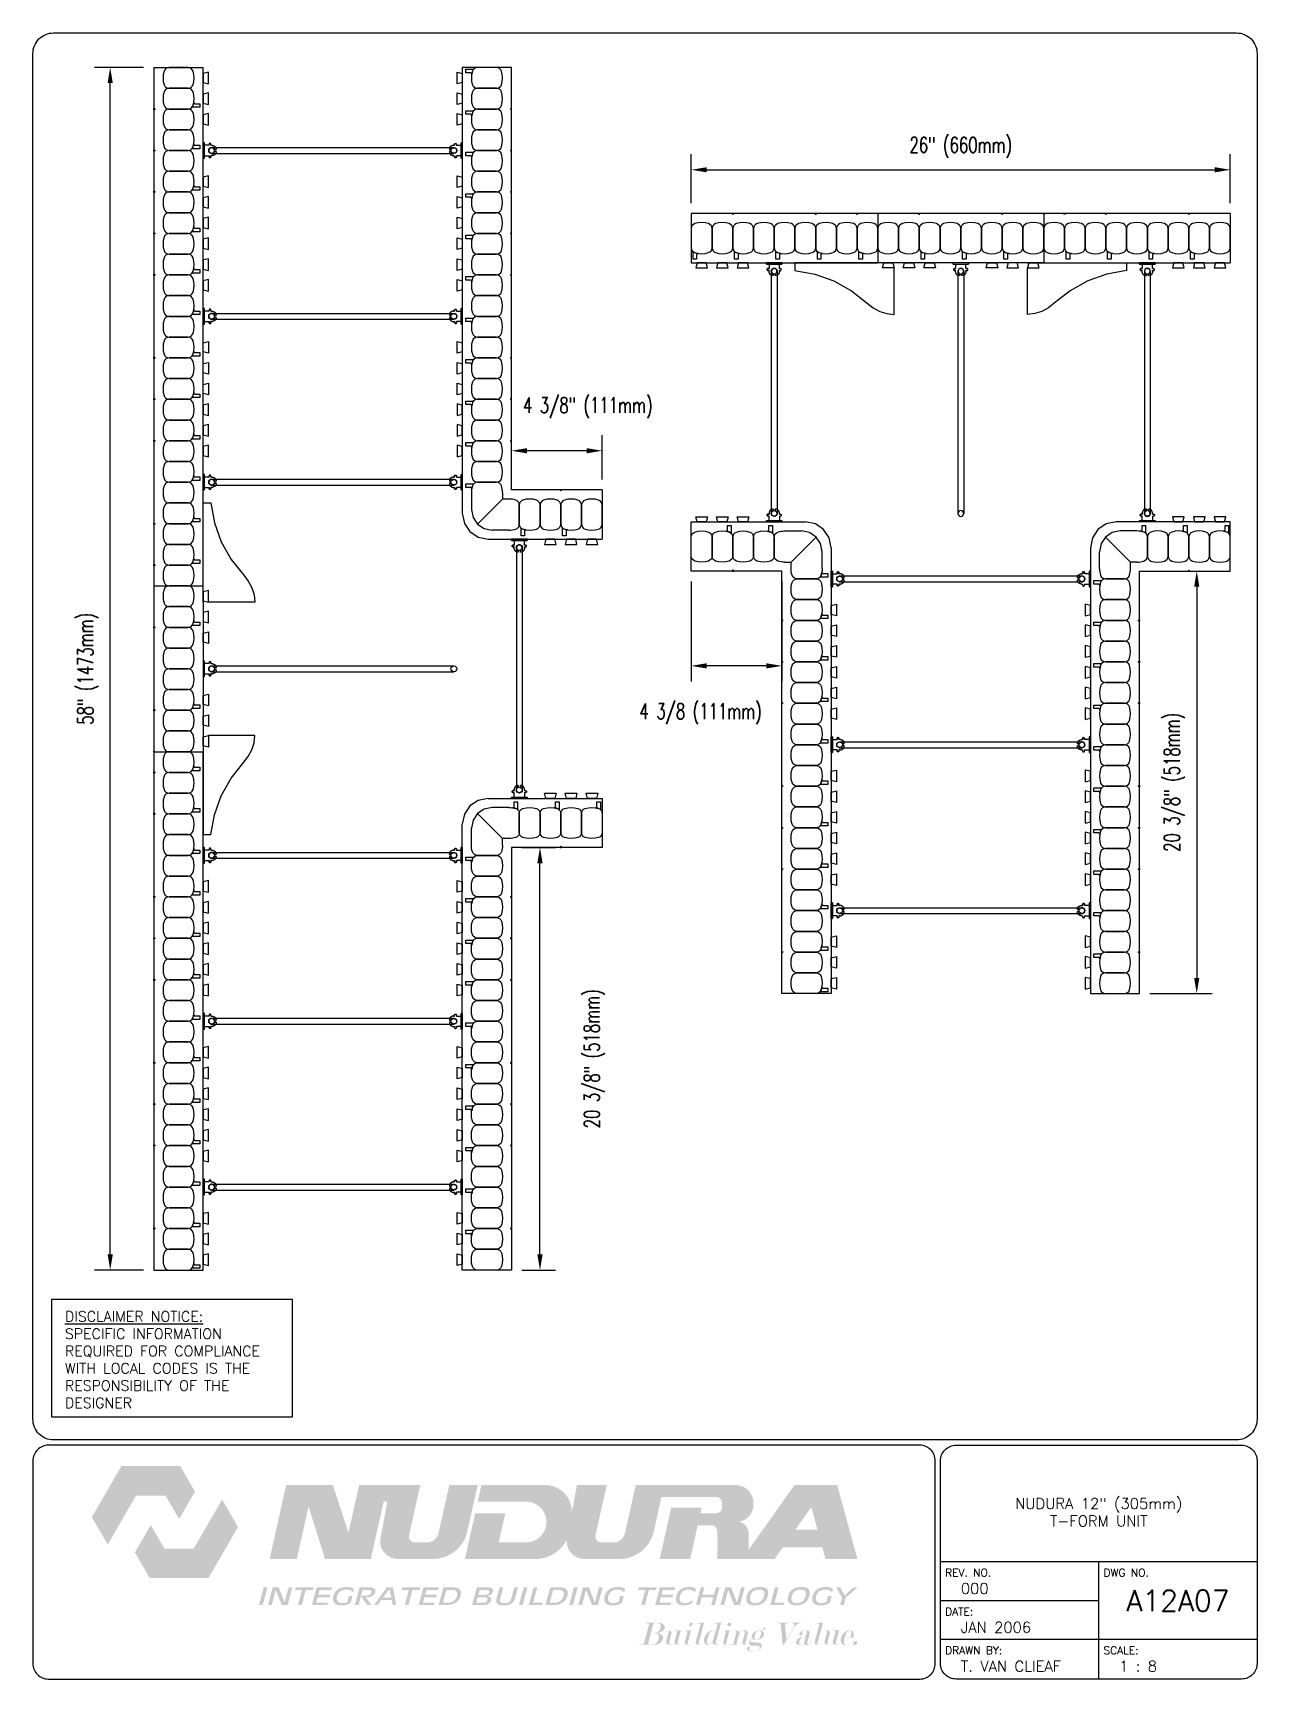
# Paper-space layout 'A12A07' of a CAD drawing. Header units: inches. Extents: x 0.42 to 7.8, y 0.49 to 10.41.
# The model-space entities are those that its viewports show. They can reach past a viewport. Long polylines and large blocks are cut down to what shows.
import ezdxf
from ezdxf.enums import TextEntityAlignment as Align

# ---------------------------------------------------------------- set-up
doc = ezdxf.new("R2010")
doc.units = ezdxf.units.IN
doc.header["$MEASUREMENT"] = 0
for name, color, linetype in [('line25', 2, 'Continuous'), ('LINE3', 3, 'Continuous'), ('LINE50', 5, 'Continuous'), ('LINE9', 9, 'Continuous'), ('LOGO', 7, 'Continuous'), ('TBK_LINE65', 3, 'Continuous'), ('TBK_TEXT', 4, 'Continuous'), ('TEXT', 4, 'Continuous')]:
    doc.layers.add(name, color=color, linetype=linetype)
doc.styles.add('DIM', font='romans.shx', dxfattribs={"width": 0.7})
doc.styles.add('ROMANS', font='romans.shx', dxfattribs={"height": 0.75})
doc.dimstyles.new('ext_8', dxfattribs={"dimscale": 8, "dimtxt": 0.09375, "dimasz": 0.09375, "dimexe": 0.09375, "dimexo": 0.0625, "dimgap": 0.0625, "dimtad": 1, "dimdec": 3, "dimzin": 3, "dimdsep": 46, "dimlunit": 4, "dimtxsty": 'DIM', "dimcen": 0.09, "dimdle": 0.09375, "dimclrt": 4, "dimadec": 0, "dimazin": 0, "dimtfac": 1, "dimtdec": 3, "dimtmove": 2, "dimatfit": 3, "dimfxl": 0, "dimfrac": 2, "dimtolj": 1, "dimtzin": 0, "dimarcsym": 0})

psp = doc.layouts.new('A12A07')

# ---------------------------------------------------------------- texts
at = {"layer": 'TBK_TEXT', "color": 7, "style": 'ROMANS'}
for s, p in [('REV. NO.', (5.9215, 1.107)), ('DWG NO.', (6.876, 1.107)), ('DATE:', (5.9215, 0.8726)), ('DRAWN BY:', (5.9215, 0.6382)), ('SCALE:', (6.876, 0.6382))]:
    psp.add_text(s, height=0.04688, dxfattribs=at).set_placement(p)
at = {"layer": 'TEXT', "insert": (0.6134, 2.7065), "char_height": 0.0625, "width": 1.41371, "attachment_point": 1, "style": 'ROMANS'}
psp.add_mtext('{\\Fromans.shx|c1;\\LDISCLAIMER NOTICE:\\l\\PSPECIFIC INFORMATION REQUIRED FOR COMPLIANCE WITH LOCAL CODES IS THE RESPONSIBILITY OF THE DESIGNER}', dxfattribs=at)

msp = doc.modelspace()

# ---------------------------------------------------------------- blocks, each defined once
blk = doc.blocks.new('TITLEBLOCK-Tag')
at = {"style": 'ROMANS'}
for tag, height, p in [('TITLE_LINE_1', 0.065, (0.927, -0.1328)), ('TITLE_LINE_2', 0.065, (0.9294, -0.2258)), ('CENTRE-LINE-3', 0.065, (0.927, -0.3246)), ('TITLE_LINE_4', 0.065, (0.927, -0.4299)), ('TITLE_LINE_5', 0.065, (0.927, -0.526)), ('DWG', 0.125, (1.4043, -0.9102))]:
    blk.add_attdef(tag, text='', height=height, dxfattribs=at).set_placement(p, align=Align.MIDDLE_CENTER)
for tag, p in [('LATEST_REVISION', (0.0954, -0.8366)), ('REVISION_DATE', (0.0954, -1.071)), ('DRAWN_BY', (0.0954, -1.3053)), ('SCALE', (1.0499, -1.3053))]:
    blk.add_attdef(tag, text='', height=0.065, dxfattribs=at).set_placement(p, align=Align.MIDDLE_LEFT)
blk = doc.blocks.new('*D30')
at = {"layer": 'Defpoints', "color": 0}
for p in [(454.785, 295.658), (456.156, 295.658), (454.785, 275.283)]:
    blk.add_point(p, dxfattribs=at)
at = {"layer": 'TEXT', "color": 0, "lineweight": -2}
for p, q in [((455.285, 295.658), (456.906, 295.658)), ((456.156, 276.033), (456.156, 294.908)), ((455.285, 275.283), (456.906, 275.283))]:
    blk.add_line(p, q, dxfattribs=at)
at = {"layer": 'TEXT', "color": 0}
for points in [[(456.031, 294.908), (456.281, 294.908), (456.156, 295.658)], [(456.031, 276.033), (456.281, 276.033), (456.156, 275.283)]]:
    blk.add_solid(points, dxfattribs=at)
at = {"layer": 'TEXT', "color": 4, "insert": (458.785, 285.471), "char_height": 0.75, "attachment_point": 5, "rotation": 90, "style": 'DIM'}
blk.add_mtext('\\A1;20 3/8" (518mm)', dxfattribs=at)
blk = doc.blocks.new('*D31')
at = {"layer": 'Defpoints', "color": 0}
for p in [(435.425, 333.283), (437.535, 333.283), (437.535, 275.283)]:
    blk.add_point(p, dxfattribs=at)
at = {"layer": 'TEXT', "color": 0, "lineweight": -2}
for p, q in [((437.035, 333.283), (434.675, 333.283)), ((435.425, 276.033), (435.425, 332.533)), ((437.035, 275.283), (434.675, 275.283))]:
    blk.add_line(p, q, dxfattribs=at)
at = {"layer": 'TEXT', "color": 0}
for points in [[(435.3, 332.533), (435.55, 332.533), (435.425, 333.283)], [(435.3, 276.033), (435.55, 276.033), (435.425, 275.283)]]:
    blk.add_solid(points, dxfattribs=at)
at = {"layer": 'TEXT', "color": 4, "insert": (434.353, 304.283), "char_height": 0.75, "attachment_point": 5, "rotation": 90, "style": 'DIM'}
blk.add_mtext('\\A1;58" (1473mm)', dxfattribs=at)
blk = doc.blocks.new('*D32')
at = {"layer": 'Defpoints', "color": 0}
for p in [(489.455, 328.354), (463.455, 326.244), (489.455, 326.244)]:
    blk.add_point(p, dxfattribs=at)
at = {"layer": 'TEXT', "color": 0, "lineweight": -2}
for p, q in [((463.455, 326.744), (463.455, 329.104)), ((489.455, 326.744), (489.455, 329.104)), ((464.205, 328.354), (488.705, 328.354))]:
    blk.add_line(p, q, dxfattribs=at)
at = {"layer": 'TEXT', "color": 0}
for points in [[(464.205, 328.479), (464.205, 328.229), (463.455, 328.354)], [(488.705, 328.479), (488.705, 328.229), (489.455, 328.354)]]:
    blk.add_solid(points, dxfattribs=at)
at = {"layer": 'TEXT', "color": 4, "insert": (476.455, 329.426), "char_height": 0.75, "attachment_point": 5, "style": 'DIM'}
blk.add_mtext('\\A1;26" (660mm)', dxfattribs=at)
blk = doc.blocks.new('*D33')
at = {"layer": 'Defpoints', "color": 0}
for p in [(485.08, 308.994), (485.08, 288.619), (487.837, 288.619)]:
    blk.add_point(p, dxfattribs=at)
at = {"layer": 'TEXT', "color": 0, "lineweight": -2}
for p, q in [((485.58, 308.994), (488.587, 308.994)), ((487.837, 308.244), (487.837, 289.369)), ((485.58, 288.619), (488.587, 288.619))]:
    blk.add_line(p, q, dxfattribs=at)
at = {"layer": 'TEXT', "color": 0}
for points in [[(487.712, 308.244), (487.962, 308.244), (487.837, 308.994)], [(487.712, 289.369), (487.962, 289.369), (487.837, 288.619)]]:
    blk.add_solid(points, dxfattribs=at)
at = {"layer": 'TEXT', "color": 4, "insert": (486.765, 298.806), "char_height": 0.75, "attachment_point": 5, "rotation": 90, "style": 'DIM'}
blk.add_mtext('\\A1;20 3/8" (518mm)', dxfattribs=at)
blk = doc.blocks.new('*D29')
at = {"layer": 'Defpoints', "color": 0}
for p in [(454.785, 314.801), (454.785, 312.908), (459.16, 312.908)]:
    blk.add_point(p, dxfattribs=at)
at = {"layer": 'TEXT', "color": 0, "lineweight": -2}
for p, q in [((454.785, 313.408), (454.785, 315.551)), ((459.16, 313.408), (459.16, 315.551)), ((458.41, 314.801), (455.535, 314.801))]:
    blk.add_line(p, q, dxfattribs=at)
at = {"layer": 'TEXT', "color": 0}
for points in [[(455.535, 314.926), (455.535, 314.676), (454.785, 314.801)], [(458.41, 314.926), (458.41, 314.676), (459.16, 314.801)]]:
    blk.add_solid(points, dxfattribs=at)
at = {"layer": 'TEXT', "color": 4, "insert": (458.463, 316.873), "char_height": 0.75, "attachment_point": 5, "style": 'DIM'}
blk.add_mtext('\\A1;4 3/8" (111mm)', dxfattribs=at)
blk = doc.blocks.new('Connector')
blk.add_point((0.271, 0))
at = {"layer": 'LINE9'}
for p, q in [((0, 0.375), (0, -0.375)), ((0.062, -0.375), (0.062, 0.375)), ((0.281, 0.25), (0.062, 0.25))]:
    blk.add_line(p, q, dxfattribs=at)
for points, weights in [([(0.007, 0.375), (0.004, 0.375), (0, 0.375)], [1, 0.972587069138, 0.950305488115]), ([(0.327, 0.343), (0.308, 0.343), (0.281, 0.317), (0.281, 0.297)], [1, 0.85355339, 0.85355339, 1]), ([(0.328, 0.343), (0.327, 0.343), (0.327, 0.343)], [1, 0.70710678, 1]), ([(0.375, 0.297), (0.375, 0.317), (0.348, 0.343), (0.329, 0.343)], [1, 0.85355339, 0.85355339, 1]), ([(0.406, 0.25), (0.546, 0.25), (0.619, 0.131)], [0.958404415409, 0.794674173519, 0.864651571113]), ([(0.619, 0.052), (0.612, 0.049), (0.604, 0.049)], [0.83615024178, 0.892081430621, 1]), ([(0, -0.375), (0.004, -0.375), (0.007, -0.375)], [0.950305488115, 0.972587069138, 1]), ([(0.281, -0.297), (0.281, -0.317), (0.308, -0.343), (0.327, -0.343)], [1, 0.85355339, 0.85355339, 1]), ([(0.327, -0.343), (0.281, -0.343), (0.281, -0.297)], [1, 0.70710678, 1]), ([(0.329, -0.343), (0.348, -0.343), (0.375, -0.317), (0.375, -0.297)], [1, 0.85355339, 0.85355339, 1]), ([(0.375, -0.297), (0.375, -0.343), (0.329, -0.343)], [1, 0.70710678, 1]), ([(0.619, -0.131), (0.546, -0.25), (0.406, -0.25)], [0.864651574428, 0.794674169686, 0.958404415195]), ([(0.604, -0.049), (0.612, -0.049), (0.619, -0.052)], [1, 0.89208144177, 0.836150253337])]:
    blk.add_rational_spline(points, weights, degree=2, dxfattribs=at)
for points, degree in [([(0, 0.375), (0.002, 0.375), (0.005, 0.375), (0.007, 0.375)], 3), ([(0.007, 0.375), (0.021, 0.375), (0.051, 0.375), (0.062, 0.375), (0.062, 0.375)], 3), ([(0.281, 0.25), (0.281, 0.297)], 1), ([(0.327, 0.343), (0.327, 0.343), (0.328, 0.343), (0.328, 0.343)], 3), ([(0.328, 0.343), (0.329, 0.343), (0.329, 0.343), (0.329, 0.343)], 3), ([(0.375, 0.25), (0.375, 0.297)], 1), ([(0.406, 0.25), (0.375, 0.25)], 1), ([(0.406, 0.25), (0.406, 0.25)], 1), ([(0.406, 0.25), (0.406, 0.25)], 1), ([(0.406, 0.25), (0.406, 0.25)], 1), ([(0.406, 0.25), (0.406, 0.25)], 1), ([(0.406, 0.25), (0.406, 0.25)], 1), ([(0.406, 0.25), (0.406, 0.25)], 1), ([(0.406, 0.25), (0.406, 0.25)], 1), ([(0.406, 0.25), (0.406, 0.25)], 1), ([(0.406, 0.25), (0.406, 0.25)], 1), ([(0.406, 0.25), (0.406, 0.25)], 1), ([(0.406, 0.25), (0.406, 0.25)], 1), ([(0.406, 0.25), (0.406, 0.25)], 1), ([(0.406, 0.25), (0.406, 0.25)], 1), ([(0.406, 0.25), (0.406, 0.25)], 1), ([(0.406, 0.25), (0.406, 0.25)], 1), ([(0.406, 0.25), (0.406, 0.25)], 1), ([(0.406, 0.25), (0.406, 0.25)], 1), ([(0.406, 0.25), (0.406, 0.25)], 1), ([(0.406, 0.25), (0.406, 0.25)], 1), ([(0.406, 0.25), (0.406, 0.25)], 1), ([(0.406, 0.25), (0.406, 0.25)], 1), ([(0.406, 0.25), (0.406, 0.25)], 1), ([(0.406, 0.25), (0.406, 0.25)], 1), ([(0.406, 0.25), (0.406, 0.25)], 1), ([(0.604, 0.049), (0.532, 0.049)], 1), ([(0.532, 0.049), (0.532, 0.049)], 1), ([(0.532, 0.049), (0.532, 0.049)], 1), ([(0.532, 0.049), (0.532, 0.049)], 1), ([(0.532, 0.049), (0.532, 0.049)], 1), ([(0.532, 0.049), (0.532, 0.049)], 1), ([(0.532, 0.049), (0.532, 0.049)], 1), ([(0.532, 0.049), (0.532, 0.049)], 1), ([(0.532, 0.049), (0.532, 0.049)], 1), ([(0.532, 0.049), (0.532, 0.049)], 1), ([(0.532, 0.049), (0.532, 0.049)], 1), ([(0.604, 0.049), (0.609, 0.049), (0.614, 0.05), (0.619, 0.052)], 3), ([(0.604, 0.049), (0.604, 0.049)], 1), ([(0.604, 0.049), (0.604, 0.049)], 1), ([(0.604, 0.049), (0.604, 0.049)], 1), ([(0.604, 0.049), (0.604, 0.049)], 1), ([(0.619, 0.131), (0.619, 0.052)], 1), ([(0.619, 0.131), (0.619, 0.131)], 1), ([(0.619, 0.131), (0.619, 0.131)], 1), ([(0.619, 0.131), (0.619, 0.131)], 1), ([(0.619, 0.131), (0.619, 0.131)], 1), ([(0.007, -0.375), (0.005, -0.375), (0.002, -0.375), (0, -0.375)], 3), ([(0.062, -0.375), (0.062, -0.375), (0.051, -0.375), (0.021, -0.375), (0.007, -0.375)], 3), ([(0.062, -0.25), (0.281, -0.25)], 1), ([(0.281, -0.297), (0.281, -0.25)], 1), ([(0.281, -0.25), (0.281, -0.297)], 1), ([(0.328, -0.343), (0.328, -0.343), (0.327, -0.343), (0.327, -0.343)], 3), ([(0.329, -0.343), (0.329, -0.343), (0.329, -0.343), (0.328, -0.343)], 3), ([(0.375, -0.25), (0.375, -0.297)], 1), ([(0.375, -0.297), (0.375, -0.25)], 1), ([(0.406, -0.25), (0.375, -0.25)], 1), ([(0.406, -0.25), (0.406, -0.25)], 1), ([(0.406, -0.25), (0.406, -0.25)], 1), ([(0.406, -0.25), (0.406, -0.25)], 1), ([(0.406, -0.25), (0.406, -0.25)], 1), ([(0.406, -0.25), (0.406, -0.25)], 1), ([(0.406, -0.25), (0.406, -0.25)], 1), ([(0.406, -0.25), (0.406, -0.25)], 1), ([(0.406, -0.25), (0.406, -0.25)], 1), ([(0.406, -0.25), (0.406, -0.25)], 1), ([(0.406, -0.25), (0.406, -0.25)], 1), ([(0.406, -0.25), (0.406, -0.25)], 1), ([(0.532, -0.049), (0.604, -0.049)], 1), ([(0.604, -0.049), (0.58, -0.049), (0.556, -0.049), (0.532, -0.049)], 3), ([(0.532, -0.049), (0.532, -0.049)], 1), ([(0.532, -0.049), (0.532, -0.049)], 1), ([(0.532, -0.049), (0.532, -0.049)], 1), ([(0.532, -0.049), (0.532, -0.049)], 1), ([(0.619, -0.052), (0.614, -0.05), (0.609, -0.049), (0.604, -0.049)], 3), ([(0.604, -0.049), (0.604, -0.049)], 1), ([(0.604, -0.049), (0.604, -0.049)], 1), ([(0.604, -0.049), (0.604, -0.049)], 1), ([(0.604, -0.049), (0.604, -0.049)], 1), ([(0.604, -0.049), (0.604, -0.049)], 1), ([(0.604, -0.049), (0.604, -0.049)], 1), ([(0.604, -0.049), (0.604, -0.049)], 1), ([(0.604, -0.049), (0.604, -0.049)], 1), ([(0.619, -0.052), (0.619, -0.131)], 1), ([(0.619, -0.131), (0.619, -0.131)], 1), ([(0.619, -0.131), (0.619, -0.131)], 1), ([(0.619, -0.131), (0.619, -0.131)], 1), ([(0.619, -0.131), (0.619, -0.131)], 1)]:
    blk.add_open_spline(points, degree=degree, dxfattribs=at)
for points, weights, knots in [([(0.062, 0.375), (0.062, 0.375), (0.046, 0.375), (0.03, 0.375), (0.007, 0.375)], [0.868718858569, 0.861102746415, 1, 0.861102734288, 0.868718859898], [0, 0, 0, 0.5, 0.5, 1, 1, 1]), ([(0.532, 0.049), (0.472, 0.203), (0.333, 0.113), (0.157, 0), (0.333, -0.113), (0.472, -0.203), (0.532, -0.049)], [0.899508922286, 0.599718215298, 1, 0.54226024, 1, 0.599718224335, 0.899508908749], [0, 0, 0, 0.318112, 0.318112, 0.681888, 0.681888, 1, 1, 1]), ([(0.007, -0.375), (0.03, -0.375), (0.046, -0.375), (0.062, -0.375), (0.062, -0.375)], [0.868718859319, 0.861102739573, 1, 0.861102742958, 0.868718858948], [0, 0, 0, 0.5, 0.5, 1, 1, 1])]:
    blk.add_rational_spline(points, weights, degree=2, knots=knots, dxfattribs=at)
blk = doc.blocks.new('*D34')
at = {"layer": 'Defpoints', "color": 0}
for p in [(463.455, 308.994), (467.83, 308.994), (463.455, 304.425)]:
    blk.add_point(p, dxfattribs=at)
at = {"layer": 'TEXT', "color": 0, "lineweight": -2}
for p, q in [((463.455, 308.494), (463.455, 303.675)), ((467.83, 308.494), (467.83, 303.675)), ((467.08, 304.425), (464.205, 304.425))]:
    blk.add_line(p, q, dxfattribs=at)
at = {"layer": 'TEXT', "color": 0}
for points in [[(464.205, 304.55), (464.205, 304.3), (463.455, 304.425)], [(467.08, 304.55), (467.08, 304.3), (467.83, 304.425)]]:
    blk.add_solid(points, dxfattribs=at)
at = {"layer": 'TEXT', "color": 4, "insert": (463.907, 302.111), "char_height": 0.75, "attachment_point": 5, "style": 'DIM'}
blk.add_mtext('\\A1;4 3/8 (111mm)', dxfattribs=at)
blk = doc.blocks.new('WEB_12_CENTRE_TOP')
for p, q in [((11.688, 0.141), (0, 0.141)), ((11.688, -0.141), (0, -0.141))]:
    blk.add_line(p, q)
for centre in [(0, 0), (11.688, 0)]:
    blk.add_circle(centre, 0.141)

# ---------------------------------------------------------------- dimensions: what is measured, and where the dimension line sits
at = {"layer": 'TEXT'}
for base, p1, p2, angle, text, picture, middle in [((435.4249, 333.2833), (437.5353, 275.2833), (437.5353, 333.2833), 90, '58" (1473mm)', '*D31', (434.3535, 304.2833)), ((487.8369, 288.6189), (485.0802, 308.9939), (485.0802, 288.6189), 270, '20 3/8" (518mm)', '*D33', (486.7654, 298.8064))]:
    dim = msp.add_linear_dim(base=base, p1=p1, p2=p2, angle=angle, text=text, dimstyle='ext_8', override={"dimdec": 3}, dxfattribs=at)
    dim.commit()
    dim.dimension.update_dxf_attribs({"geometry": picture, "text_midpoint": middle})
dim = msp.add_linear_dim(base=(489.4552, 328.3543), p1=(463.4552, 326.2439), p2=(489.4552, 326.2439), text='26" (660mm)', dimstyle='ext_8', override={"dimdec": 3}, dxfattribs=at)
dim.commit()
dim.dimension.update_dxf_attribs({"geometry": '*D32', "text_midpoint": (476.4552, 329.4257)})
for base, p1, p2, text, picture, middle in [((454.7853, 314.8012), (459.1603, 312.9083), (454.7853, 312.9083), '4 3/8" (111mm)', '*D29', (458.4635, 316.8726)), ((463.4552, 304.4245), (467.8302, 308.9939), (463.4552, 308.9939), '4 3/8 (111mm)', '*D34', (463.9072, 302.111))]:
    dim = msp.add_linear_dim(base=base, p1=p1, p2=p2, text=text, dimstyle='ext_8', override={"dimdec": 3}, dxfattribs=at)
    dim.commit()
    dim.dimension.update_dxf_attribs({"geometry": picture, "text_midpoint": middle, "dimtype": 160})
dim = msp.add_linear_dim(base=(456.1559, 295.6583), p1=(454.7853, 275.2833), p2=(454.7853, 295.6583), angle=90, text='20 3/8" (518mm)', dimstyle='ext_8', override={"dimdec": 3}, dxfattribs=at)
dim.commit()
dim.dimension.update_dxf_attribs({"geometry": '*D30', "text_midpoint": (458.7847, 285.4708), "dimtype": 160})

# ---------------------------------------------------------------- linework, layer by layer
at = {"layer": 'line25'}
for p, q in [((439.9103, 308.2833), (439.9103, 333.2833)), ((452.4103, 333.2833), (452.4103, 311.7833)), ((463.4552, 323.8689), (472.4552, 323.8689)), ((480.4552, 323.8689), (472.4552, 323.8689)), ((473.2364, 321.3705), (473.2364, 323.6189)), ((479.674, 321.3705), (479.674, 323.6189)), ((480.4552, 323.8689), (489.4552, 323.8689)), ((463.4552, 311.3689), (468.9552, 311.3689)), ((489.4552, 311.3689), (483.9552, 311.3689)), ((453.6603, 310.5333), (459.1603, 310.5333)), ((470.2052, 310.1189), (470.2052, 288.6189)), ((482.7052, 310.1189), (482.7052, 288.6189)), ((439.9103, 307.5021), (439.9103, 301.2833)), ((442.4087, 307.5021), (440.1603, 307.5021)), ((442.4087, 301.0645), (440.1603, 301.0645)), ((439.9103, 275.2833), (439.9103, 300.2833)), ((453.6603, 298.0333), (459.1603, 298.0333)), ((452.4103, 275.2833), (452.4103, 296.7833))]:
    msp.add_line(p, q, dxfattribs=at)
for points in [[(439.9103, 332.5644), (440.1603, 332.5021), (440.1603, 333.0644), (439.9103, 333.0021)], [(452.4103, 332.5644), (452.1603, 332.5021), (452.1603, 333.0644), (452.4103, 333.0021)], [(439.9103, 331.5644), (440.1603, 331.5021), (440.1603, 332.0644), (439.9103, 332.0021)], [(452.4103, 331.5644), (452.1603, 331.5021), (452.1603, 332.0644), (452.4103, 332.0021)], [(439.9103, 330.5644), (440.1603, 330.5021), (440.1603, 331.0644), (439.9103, 331.0021)], [(452.4103, 330.5644), (452.1603, 330.5021), (452.1603, 331.0644), (452.4103, 331.0021)], [(439.9103, 327.5644), (440.1603, 327.5021), (440.1603, 328.0644), (439.9103, 328.0021)], [(452.4103, 327.5644), (452.1603, 327.5021), (452.1603, 328.0644), (452.4103, 328.0021)], [(439.9103, 326.5644), (440.1603, 326.5021), (440.1603, 327.0644), (439.9103, 327.0021)], [(452.4103, 326.5644), (452.1603, 326.5021), (452.1603, 327.0644), (452.4103, 327.0021)], [(439.9103, 325.5644), (440.1603, 325.5021), (440.1603, 326.0644), (439.9103, 326.0021)], [(452.4103, 325.5644), (452.1603, 325.5021), (452.1603, 326.0644), (452.4103, 326.0021)], [(439.9103, 324.5644), (440.1603, 324.5021), (440.1603, 325.0644), (439.9103, 325.0021)], [(452.4103, 324.5644), (452.1603, 324.5021), (452.1603, 325.0644), (452.4103, 325.0021)], [(439.9103, 323.5644), (440.1603, 323.5021), (440.1603, 324.0644), (439.9103, 324.0021)], [(452.4103, 323.5644), (452.1603, 323.5021), (452.1603, 324.0644), (452.4103, 324.0021)], [(463.7364, 323.8689), (463.674, 323.6189), (464.2364, 323.6189), (464.174, 323.8689)], [(464.7364, 323.8689), (464.674, 323.6189), (465.2364, 323.6189), (465.174, 323.8689)], [(465.7364, 323.8689), (465.674, 323.6189), (466.2364, 323.6189), (466.174, 323.8689)], [(473.174, 323.8689), (473.2364, 323.6189), (472.674, 323.6189), (472.7364, 323.8689)], [(474.174, 323.8689), (474.2364, 323.6189), (473.674, 323.6189), (473.7364, 323.8689)], [(475.174, 323.8689), (475.2364, 323.6189), (474.674, 323.6189), (474.7364, 323.8689)], [(478.174, 323.8689), (478.2364, 323.6189), (477.674, 323.6189), (477.7364, 323.8689)], [(478.7364, 323.8689), (478.674, 323.6189), (479.2364, 323.6189), (479.174, 323.8689)], [(479.7364, 323.8689), (479.674, 323.6189), (480.2364, 323.6189), (480.174, 323.8689)], [(486.7364, 323.8689), (486.674, 323.6189), (487.2364, 323.6189), (487.174, 323.8689)], [(487.7364, 323.8689), (487.674, 323.6189), (488.2364, 323.6189), (488.174, 323.8689)], [(488.7364, 323.8689), (488.674, 323.6189), (489.2364, 323.6189), (489.174, 323.8689)], [(439.9103, 322.5644), (440.1603, 322.5021), (440.1603, 323.0644), (439.9103, 323.0021)], [(452.4103, 322.5644), (452.1603, 322.5021), (452.1603, 323.0644), (452.4103, 323.0021)], [(439.9103, 320.0021), (440.1603, 320.0645), (440.1603, 319.5021), (439.9103, 319.5645)], [(452.4103, 319.5645), (452.1603, 319.5021), (452.1603, 320.0645), (452.4103, 320.0021)], [(439.9103, 319.0021), (440.1603, 319.0645), (440.1603, 318.5021), (439.9103, 318.5645)], [(452.4103, 318.5645), (452.1603, 318.5021), (452.1603, 319.0645), (452.4103, 319.0021)], [(439.9103, 318.0021), (440.1603, 318.0645), (440.1603, 317.5021), (439.9103, 317.5645)], [(452.4103, 317.5645), (452.1603, 317.5021), (452.1603, 318.0645), (452.4103, 318.0021)], [(439.9103, 316.5645), (440.1603, 316.5021), (440.1603, 317.0645), (439.9103, 317.0021)], [(452.4103, 317.0021), (452.1603, 317.0645), (452.1603, 316.5021), (452.4103, 316.5645)], [(439.9103, 315.5645), (440.1603, 315.5021), (440.1603, 316.0645), (439.9103, 316.0021)], [(452.4103, 316.0021), (452.1603, 316.0645), (452.1603, 315.5021), (452.4103, 315.5645)], [(439.9103, 314.5645), (440.1603, 314.5021), (440.1603, 315.0645), (439.9103, 315.0021)], [(452.4103, 315.0021), (452.1603, 315.0645), (452.1603, 314.5021), (452.4103, 314.5645)], [(463.7364, 311.3689), (463.674, 311.6189), (464.2364, 311.6189), (464.174, 311.3689)], [(464.7364, 311.3689), (464.674, 311.6189), (465.2364, 311.6189), (465.174, 311.3689)], [(465.7364, 311.3689), (465.674, 311.6189), (466.2364, 311.6189), (466.174, 311.3689)], [(487.174, 311.3689), (487.2364, 311.6189), (486.674, 311.6189), (486.7364, 311.3689)], [(488.174, 311.3689), (488.2364, 311.6189), (487.674, 311.6189), (487.7364, 311.3689)], [(489.174, 311.3689), (489.2364, 311.6189), (488.674, 311.6189), (488.7364, 311.3689)], [(456.4415, 310.5333), (456.3792, 310.2833), (456.9415, 310.2833), (456.8792, 310.5333)], [(457.4415, 310.5333), (457.3792, 310.2833), (457.9415, 310.2833), (457.8792, 310.5333)], [(458.4415, 310.5333), (458.3792, 310.2833), (458.9415, 310.2833), (458.8792, 310.5333)], [(439.9103, 307.5645), (440.1603, 307.5021), (440.1603, 308.0645), (439.9103, 308.0021)], [(470.2052, 307.3377), (470.4552, 307.4), (470.4552, 306.8377), (470.2052, 306.9)], [(482.7052, 307.3377), (482.4552, 307.4), (482.4552, 306.8377), (482.7052, 306.9)], [(439.9103, 306.5645), (440.1603, 306.5021), (440.1603, 307.0645), (439.9103, 307.0021)], [(439.9103, 306.0021), (440.1603, 306.0645), (440.1603, 305.5021), (439.9103, 305.5645)], [(470.2052, 306.3377), (470.4552, 306.4), (470.4552, 305.8377), (470.2052, 305.9)], [(482.7052, 306.3377), (482.4552, 306.4), (482.4552, 305.8377), (482.7052, 305.9)], [(470.2052, 305.3377), (470.4552, 305.4), (470.4552, 304.8377), (470.2052, 304.9)], [(482.7052, 305.3377), (482.4552, 305.4), (482.4552, 304.8377), (482.7052, 304.9)], [(470.2052, 304.3377), (470.4552, 304.4), (470.4552, 303.8377), (470.2052, 303.9)], [(482.7052, 304.3377), (482.4552, 304.4), (482.4552, 303.8377), (482.7052, 303.9)], [(470.2052, 303.3377), (470.4552, 303.4), (470.4552, 302.8377), (470.2052, 302.9)], [(482.7052, 303.3377), (482.4552, 303.4), (482.4552, 302.8377), (482.7052, 302.9)], [(439.9103, 303.0021), (440.1603, 303.0645), (440.1603, 302.5021), (439.9103, 302.5645)], [(439.9103, 302.0021), (440.1603, 302.0645), (440.1603, 301.5021), (439.9103, 301.5645)], [(470.2052, 302.3377), (470.4552, 302.4), (470.4552, 301.8377), (470.2052, 301.9)], [(482.7052, 302.3377), (482.4552, 302.4), (482.4552, 301.8377), (482.7052, 301.9)], [(439.9103, 301.0021), (440.1603, 301.0645), (440.1603, 300.5021), (439.9103, 300.5645)], [(470.2052, 299.3377), (470.4552, 299.4), (470.4552, 298.8377), (470.2052, 298.9)], [(482.7052, 299.3377), (482.4552, 299.4), (482.4552, 298.8377), (482.7052, 298.9)], [(456.4415, 298.0333), (456.3792, 298.2833), (456.9415, 298.2833), (456.8792, 298.0333)], [(457.4415, 298.0333), (457.3792, 298.2833), (457.9415, 298.2833), (457.8792, 298.0333)], [(458.4415, 298.0333), (458.3792, 298.2833), (458.9415, 298.2833), (458.8792, 298.0333)], [(470.2052, 298.3377), (470.4552, 298.4), (470.4552, 297.8377), (470.2052, 297.9)], [(482.7052, 298.3377), (482.4552, 298.4), (482.4552, 297.8377), (482.7052, 297.9)], [(470.2052, 297.3377), (470.4552, 297.4), (470.4552, 296.8377), (470.2052, 296.9)], [(482.7052, 297.3377), (482.4552, 297.4), (482.4552, 296.8377), (482.7052, 296.9)], [(470.2052, 296.3377), (470.4552, 296.4), (470.4552, 295.8377), (470.2052, 295.9)], [(482.7052, 296.3377), (482.4552, 296.4), (482.4552, 295.8377), (482.7052, 295.9)], [(470.2052, 295.3377), (470.4552, 295.4), (470.4552, 294.8377), (470.2052, 294.9)], [(482.7052, 295.3377), (482.4552, 295.4), (482.4552, 294.8377), (482.7052, 294.9)], [(439.9103, 293.5645), (440.1603, 293.5021), (440.1603, 294.0645), (439.9103, 294.0021)], [(452.4103, 293.5645), (452.1603, 293.5021), (452.1603, 294.0645), (452.4103, 294.0021)], [(470.2052, 294.3377), (470.4552, 294.4), (470.4552, 293.8377), (470.2052, 293.9)], [(482.7052, 294.3377), (482.4552, 294.4), (482.4552, 293.8377), (482.7052, 293.9)], [(439.9103, 292.5645), (440.1603, 292.5021), (440.1603, 293.0645), (439.9103, 293.0021)], [(452.4103, 292.5645), (452.1603, 292.5021), (452.1603, 293.0645), (452.4103, 293.0021)], [(439.9103, 291.5645), (440.1603, 291.5021), (440.1603, 292.0645), (439.9103, 292.0021)], [(452.4103, 291.5645), (452.1603, 291.5021), (452.1603, 292.0645), (452.4103, 292.0021)], [(439.9103, 290.5645), (440.1603, 290.5021), (440.1603, 291.0645), (439.9103, 291.0021)], [(452.4103, 290.5645), (452.1603, 290.5021), (452.1603, 291.0645), (452.4103, 291.0021)], [(470.2052, 291.3377), (470.4552, 291.4), (470.4552, 290.8377), (470.2052, 290.9)], [(482.7052, 291.3377), (482.4552, 291.4), (482.4552, 290.8377), (482.7052, 290.9)], [(439.9103, 289.5645), (440.1603, 289.5021), (440.1603, 290.0645), (439.9103, 290.0021)], [(452.4103, 289.5645), (452.1603, 289.5021), (452.1603, 290.0645), (452.4103, 290.0021)], [(470.2052, 290.3377), (470.4552, 290.4), (470.4552, 289.8377), (470.2052, 289.9)], [(482.7052, 290.3377), (482.4552, 290.4), (482.4552, 289.8377), (482.7052, 289.9)], [(439.9103, 288.5645), (440.1603, 288.5021), (440.1603, 289.0645), (439.9103, 289.0021)], [(452.4103, 288.5645), (452.1603, 288.5021), (452.1603, 289.0645), (452.4103, 289.0021)], [(470.2052, 289.3377), (470.4552, 289.4), (470.4552, 288.8377), (470.2052, 288.9)], [(482.7052, 289.3377), (482.4552, 289.4), (482.4552, 288.8377), (482.7052, 288.9)], [(439.9103, 285.5644), (440.1603, 285.5021), (440.1603, 286.0644), (439.9103, 286.0021)], [(452.4078, 285.5644), (452.1578, 285.5021), (452.1578, 286.0644), (452.4078, 286.0021)], [(439.9103, 284.5644), (440.1603, 284.5021), (440.1603, 285.0644), (439.9103, 285.0021)], [(452.4078, 284.5644), (452.1578, 284.5021), (452.1578, 285.0644), (452.4078, 285.0021)], [(439.9103, 283.5644), (440.1603, 283.5021), (440.1603, 284.0644), (439.9103, 284.0021)], [(452.4078, 283.5644), (452.1578, 283.5021), (452.1578, 284.0644), (452.4078, 284.0021)], [(439.9103, 282.5644), (440.1603, 282.5021), (440.1603, 283.0644), (439.9103, 283.0021)], [(452.4078, 282.5644), (452.1578, 282.5021), (452.1578, 283.0644), (452.4078, 283.0021)], [(439.9103, 281.5644), (440.1603, 281.5021), (440.1603, 282.0644), (439.9103, 282.0021)], [(452.4078, 281.5644), (452.1578, 281.5021), (452.1578, 282.0644), (452.4078, 282.0021)], [(439.9103, 280.5644), (440.1603, 280.5021), (440.1603, 281.0644), (439.9103, 281.0021)], [(452.4078, 280.5644), (452.1578, 280.5021), (452.1578, 281.0644), (452.4078, 281.0021)], [(439.9129, 277.5644), (440.1629, 277.5021), (440.1629, 278.0644), (439.9129, 278.0021)], [(452.4103, 277.5644), (452.1603, 277.5021), (452.1603, 278.0644), (452.4103, 278.0021)], [(439.9129, 276.5644), (440.1629, 276.5021), (440.1629, 277.0644), (439.9129, 277.0021)], [(452.4103, 276.5644), (452.1603, 276.5021), (452.1603, 277.0644), (452.4103, 277.0021)], [(439.9129, 275.5644), (440.1629, 275.5021), (440.1629, 276.0644), (439.9129, 276.0021)], [(452.4103, 275.5644), (452.1603, 275.5021), (452.1603, 276.0644), (452.4103, 276.0021)]]:
    msp.add_lwpolyline(points, close=True, dxfattribs=at)
for points in [[(473.2364, 323.8689), (468.4552, 323.8689), (468.4552, 323.4939, -0.1663746), (471.946, 321.9124, 0.1806528), (473.2364, 321.3705, 0.1806528)], [(479.674, 323.8689), (484.4552, 323.8689), (484.4552, 323.4939, 0.1663746), (480.9644, 321.9124, -0.1806528), (479.674, 321.3705, -0.1806528)], [(439.9103, 307.5021), (439.9103, 312.2833), (440.2853, 312.2833, 0.1663746), (441.8668, 308.7925, -0.1806528), (442.4087, 307.5021, -0.1806528)], [(439.9103, 301.2833), (439.9103, 296.2833), (440.2853, 296.2833, -0.1663746), (441.8668, 299.7741, 0.1806528), (442.4087, 301.0645, 0.1806528)]]:
    msp.add_lwpolyline(points, format="xyb", dxfattribs=at)
msp.add_lwpolyline([(439.9103, 308.2833), (439.9103, 312.2833), (440.2853, 312.2833)], dxfattribs=at)
for centre, start, end in [((453.6603, 311.7833), 180, 270), ((468.9552, 310.1189), 0, 90), ((483.9552, 310.1189), 90, 180), ((453.6603, 296.7833), 90, 180)]:
    msp.add_arc(centre, 1.25, start, end, dxfattribs=at)
at = {"layer": 'LINE50'}
for p, q in [((437.5353, 333.2833), (439.9103, 333.2833)), ((437.5353, 333.2833), (437.5353, 308.2833)), ((454.7853, 333.2833), (452.4103, 333.2833)), ((454.7853, 312.9083), (454.7853, 333.2833)), ((463.4552, 326.2439), (463.4552, 323.8689)), ((472.4552, 326.2439), (463.4552, 326.2439)), ((480.4552, 326.2439), (472.4552, 326.2439)), ((489.4552, 326.2439), (480.4552, 326.2439)), ((489.4552, 326.2439), (489.4552, 323.8689)), ((459.1603, 312.9083), (454.7853, 312.9083)), ((459.1603, 312.9083), (459.1603, 310.5333)), ((463.4552, 308.9939), (463.4552, 311.3689)), ((489.4552, 308.9939), (489.4552, 311.3689)), ((467.8302, 308.9939), (463.4552, 308.9939)), ((467.8302, 288.6189), (467.8302, 308.9939)), ((485.0802, 288.6189), (485.0802, 308.9939)), ((485.0802, 308.9939), (489.4552, 308.9939)), ((437.5353, 308.2833), (437.5353, 300.2833)), ((437.5353, 300.2833), (437.5353, 275.2833)), ((459.1603, 298.0333), (459.1603, 295.6583)), ((459.1603, 295.6583), (454.7853, 295.6583)), ((454.7853, 295.6583), (454.7853, 275.2833)), ((470.2052, 288.6189), (467.8302, 288.6189)), ((482.7052, 288.6189), (485.0802, 288.6189)), ((437.5353, 275.2833), (439.9103, 275.2833)), ((454.7853, 275.2833), (452.4103, 275.2833))]:
    msp.add_line(p, q, dxfattribs=at)
at = {"layer": 'LINE9'}
for p, q in [((472.4552, 326.2439), (472.4552, 323.8689)), ((480.4552, 326.2439), (480.4552, 323.8689)), ((452.8478, 312.7833), (452.8478, 311.9708)), ((454.3478, 312.4708), (453.1407, 311.2637)), ((454.3478, 312.7833), (454.3478, 312.4708)), ((454.6603, 312.4708), (454.3478, 312.4708)), ((454.6603, 310.9708), (453.8478, 310.9708)), ((467.9552, 310.9314), (468.7677, 310.9314)), ((468.2677, 309.4314), (469.4748, 310.6385)), ((484.6427, 309.4314), (483.4356, 310.6385)), ((484.9552, 310.9314), (484.1427, 310.9314)), ((469.7677, 309.1189), (469.7677, 309.9314)), ((483.1427, 309.1189), (483.1427, 309.9314)), ((467.9552, 309.4314), (468.2677, 309.4314)), ((468.2677, 309.1189), (468.2677, 309.4314)), ((484.6427, 309.1189), (484.6427, 309.4314)), ((484.9552, 309.4314), (484.6427, 309.4314)), ((437.5353, 308.2833), (439.9103, 308.2833)), ((437.5353, 300.2833), (439.9103, 300.2833)), ((454.3478, 296.0958), (453.1407, 297.3029)), ((454.6603, 297.5958), (453.8478, 297.5958)), ((452.8478, 295.7833), (452.8478, 296.5958)), ((454.6603, 296.0958), (454.3478, 296.0958)), ((454.3478, 295.7833), (454.3478, 296.0958))]:
    msp.add_line(p, q, dxfattribs=at)
for points in [[(439.4213, 332.4564, 0.1576708), (439.4213, 333.1102, 0.3253046), (439.1834, 333.2833), (438.2623, 333.2833, 0.3253046), (438.0244, 333.1102, 0.1576708), (438.0244, 332.4564, 0.3253046), (438.2623, 332.2833), (439.1834, 332.2833, 0.3253046)], [(452.8994, 333.1102, 0.0372667), (452.862, 332.9565, 0.4630356), (452.8004, 333.0292), (452.5788, 333.0292), (452.5788, 333.2), (452.9249, 333.2, 0.1890024), (452.9673, 333.2167, 0.1284074)], [(452.8994, 333.1102, 0.1576708), (452.8994, 332.4564, 0.3253046), (453.1372, 332.2833), (454.0584, 332.2833, 0.3253046), (454.2963, 332.4564, 0.1576708), (454.2963, 333.1102, 0.3253046), (454.0584, 333.2833), (453.1372, 333.2833, 0.3253046)], [(439.4213, 331.4564, 0.1576708), (439.4213, 332.1102, 0.3253046), (439.1834, 332.2833), (438.2623, 332.2833, 0.3253046), (438.0244, 332.1102, 0.1576708), (438.0244, 331.4564, 0.3253046), (438.2623, 331.2833), (439.1834, 331.2833, 0.3253046)], [(452.8994, 332.1102, 0.1576708), (452.8994, 331.4564, 0.3253046), (453.1372, 331.2833), (454.0584, 331.2833, 0.3253046), (454.2963, 331.4564, 0.1576708), (454.2963, 332.1102, 0.3253046), (454.0584, 332.2833), (453.1372, 332.2833, 0.3253046)], [(439.4213, 330.4564, 0.1576708), (439.4213, 331.1102, 0.3253046), (439.1834, 331.2833), (438.2623, 331.2833, 0.3253046), (438.0244, 331.1102, 0.1576708), (438.0244, 330.4564, 0.3253046), (438.2623, 330.2833), (439.1834, 330.2833, 0.3253046)], [(439.4213, 331.4564, 0.0372667), (439.4586, 331.6101, 0.4630356), (439.5203, 331.5374), (439.7419, 331.5374), (439.7419, 331.3665), (439.3958, 331.3665, 0.1890024), (439.3533, 331.3499, 0.1284074)], [(452.8994, 331.1102, 0.0372667), (452.862, 330.9565, 0.4630356), (452.8004, 331.0292), (452.5788, 331.0292), (452.5788, 331.2), (452.9249, 331.2, 0.1890024), (452.9673, 331.2167, 0.1284074)], [(452.8994, 331.1102, 0.1576708), (452.8994, 330.4564, 0.3253046), (453.1372, 330.2833), (454.0584, 330.2833, 0.3253046), (454.2963, 330.4564, 0.1576708), (454.2963, 331.1102, 0.3253046), (454.0584, 331.2833), (453.1372, 331.2833, 0.3253046)], [(439.4213, 329.4564, 0.1576708), (439.4213, 330.1102, 0.3253046), (439.1834, 330.2833), (438.2623, 330.2833, 0.3253046), (438.0244, 330.1102, 0.1576708), (438.0244, 329.4564, 0.3253046), (438.2623, 329.2833), (439.1834, 329.2833, 0.3253046)], [(439.4213, 329.4564, 0.0372667), (439.4586, 329.6101, 0.4630356), (439.5203, 329.5374), (439.7419, 329.5374), (439.7419, 329.3665), (439.3958, 329.3665, 0.1890024), (439.3533, 329.3499, 0.1284074)], [(452.8994, 330.1102, 0.1576708), (452.8994, 329.4564, 0.3253046), (453.1372, 329.2833), (454.0584, 329.2833, 0.3253046), (454.2963, 329.4564, 0.1576708), (454.2963, 330.1102, 0.3253046), (454.0584, 330.2833), (453.1372, 330.2833, 0.3253046)], [(439.4213, 328.4564, 0.1576708), (439.4213, 329.1102, 0.3253046), (439.1834, 329.2833), (438.2623, 329.2833, 0.3253046), (438.0244, 329.1102, 0.1576708), (438.0244, 328.4564, 0.3253046), (438.2623, 328.2833), (439.1834, 328.2833, 0.3253046)], [(452.8994, 329.1102, 0.0372667), (452.862, 328.9565, 0.4630356), (452.8004, 329.0292), (452.5788, 329.0292), (452.5788, 329.2), (452.9249, 329.2, 0.1890024), (452.9673, 329.2167, 0.1284074)], [(452.8994, 329.1102, 0.1576708), (452.8994, 328.4564, 0.3253046), (453.1372, 328.2833), (454.0584, 328.2833, 0.3253046), (454.2963, 328.4564, 0.1576708), (454.2963, 329.1102, 0.3253046), (454.0584, 329.2833), (453.1372, 329.2833, 0.3253046)], [(439.4213, 327.4564, 0.1576708), (439.4213, 328.1102, 0.3253046), (439.1834, 328.2833), (438.2623, 328.2833, 0.3253046), (438.0244, 328.1102, 0.1576708), (438.0244, 327.4564, 0.3253046), (438.2623, 327.2833), (439.1834, 327.2833, 0.3253046)], [(452.8994, 328.1102, 0.1576708), (452.8994, 327.4564, 0.3253046), (453.1372, 327.2833), (454.0584, 327.2833, 0.3253046), (454.2963, 327.4564, 0.1576708), (454.2963, 328.1102, 0.3253046), (454.0584, 328.2833), (453.1372, 328.2833, 0.3253046)], [(439.4213, 326.4564, 0.1576708), (439.4213, 327.1102, 0.3253046), (439.1834, 327.2833), (438.2623, 327.2833, 0.3253046), (438.0244, 327.1102, 0.1576708), (438.0244, 326.4564, 0.3253046), (438.2623, 326.2833), (439.1834, 326.2833, 0.3253046)], [(439.4213, 327.4564, 0.0372667), (439.4586, 327.6101, 0.4630356), (439.5203, 327.5374), (439.7419, 327.5374), (439.7419, 327.3665), (439.3958, 327.3665, 0.1890024), (439.3533, 327.3499, 0.1284074)], [(452.8994, 327.1102, 0.0372667), (452.862, 326.9565, 0.4630356), (452.8004, 327.0292), (452.5788, 327.0292), (452.5788, 327.2), (452.9249, 327.2, 0.1890024), (452.9673, 327.2167, 0.1284074)], [(452.8994, 327.1102, 0.1576708), (452.8994, 326.4564, 0.3253046), (453.1372, 326.2833), (454.0584, 326.2833, 0.3253046), (454.2963, 326.4564, 0.1576708), (454.2963, 327.1102, 0.3253046), (454.0584, 327.2833), (453.1372, 327.2833, 0.3253046)], [(439.4213, 325.4564, 0.1576708), (439.4213, 326.1102, 0.3253046), (439.1834, 326.2833), (438.2623, 326.2833, 0.3253046), (438.0244, 326.1102, 0.1576708), (438.0244, 325.4564, 0.3253046), (438.2623, 325.2833), (439.1834, 325.2833, 0.3253046)], [(439.4213, 325.4564, 0.0372667), (439.4586, 325.6101, 0.4630356), (439.5203, 325.5374), (439.7419, 325.5374), (439.7419, 325.3665), (439.3958, 325.3665, 0.1890024), (439.3533, 325.3499, 0.1284074)], [(452.8994, 326.1102, 0.1576708), (452.8994, 325.4564, 0.3253046), (453.1372, 325.2833), (454.0584, 325.2833, 0.3253046), (454.2963, 325.4564, 0.1576708), (454.2963, 326.1102, 0.3253046), (454.0584, 326.2833), (453.1372, 326.2833, 0.3253046)], [(463.6283, 324.3579, 0.1576708), (464.2821, 324.3579, 0.3253046), (464.4552, 324.5958), (464.4552, 325.5169, 0.3253046), (464.2821, 325.7548, 0.1576708), (463.6283, 325.7548, 0.3253046), (463.4552, 325.5169), (463.4552, 324.5958, 0.3253046)], [(464.6283, 324.3579, 0.1576708), (465.2821, 324.3579, 0.3253046), (465.4552, 324.5958), (465.4552, 325.5169, 0.3253046), (465.2821, 325.7548, 0.1576708), (464.6283, 325.7548, 0.3253046), (464.4552, 325.5169), (464.4552, 324.5958, 0.3253046)], [(465.6283, 324.3579, 0.1576708), (466.2821, 324.3579, 0.3253046), (466.4552, 324.5958), (466.4552, 325.5169, 0.3253046), (466.2821, 325.7548, 0.1576708), (465.6283, 325.7548, 0.3253046), (465.4552, 325.5169), (465.4552, 324.5958, 0.3253046)], [(466.6283, 324.3579, 0.1576708), (467.2821, 324.3579, 0.3253046), (467.4552, 324.5958), (467.4552, 325.5169, 0.3253046), (467.2821, 325.7548, 0.1576708), (466.6283, 325.7548, 0.3253046), (466.4552, 325.5169), (466.4552, 324.5958, 0.3253046)], [(467.6283, 324.3579, 0.1576708), (468.2821, 324.3579, 0.3253046), (468.4552, 324.5958), (468.4552, 325.5169, 0.3253046), (468.2821, 325.7548, 0.1576708), (467.6283, 325.7548, 0.3253046), (467.4552, 325.5169), (467.4552, 324.5958, 0.3253046)], [(468.6283, 324.3579, 0.1576708), (469.2821, 324.3579, 0.3253046), (469.4552, 324.5958), (469.4552, 325.5169, 0.3253046), (469.2821, 325.7548, 0.1576708), (468.6283, 325.7548, 0.3253046), (468.4552, 325.5169), (468.4552, 324.5958, 0.3253046)], [(469.6283, 324.3579, 0.1576708), (470.2821, 324.3579, 0.3253046), (470.4552, 324.5958), (470.4552, 325.5169, 0.3253046), (470.2821, 325.7548, 0.1576708), (469.6283, 325.7548, 0.3253046), (469.4552, 325.5169), (469.4552, 324.5958, 0.3253046)], [(470.6283, 324.3579, 0.1576708), (471.2821, 324.3579, 0.3253046), (471.4552, 324.5958), (471.4552, 325.5169, 0.3253046), (471.2821, 325.7548, 0.1576708), (470.6283, 325.7548, 0.3253046), (470.4552, 325.5169), (470.4552, 324.5958, 0.3253046)], [(471.6283, 324.3579, 0.1576708), (472.2821, 324.3579, 0.3253046), (472.4552, 324.5958), (472.4552, 325.5169, 0.3253046), (472.2821, 325.7548, 0.1576708), (471.6283, 325.7548, 0.3253046), (471.4552, 325.5169), (471.4552, 324.5958, 0.3253046)], [(472.6283, 324.3579, 0.1576708), (473.2821, 324.3579, 0.3253046), (473.4552, 324.5958), (473.4552, 325.5169, 0.3253046), (473.2821, 325.7548, 0.1576708), (472.6283, 325.7548, 0.3253046), (472.4552, 325.5169), (472.4552, 324.5958, 0.3253046)], [(473.6283, 324.3579, 0.1576708), (474.2821, 324.3579, 0.3253046), (474.4552, 324.5958), (474.4552, 325.5169, 0.3253046), (474.2821, 325.7548, 0.1576708), (473.6283, 325.7548, 0.3253046), (473.4552, 325.5169), (473.4552, 324.5958, 0.3253046)], [(474.6283, 324.3579, 0.1576708), (475.2821, 324.3579, 0.3253046), (475.4552, 324.5958), (475.4552, 325.5169, 0.3253046), (475.2821, 325.7548, 0.1576708), (474.6283, 325.7548, 0.3253046), (474.4552, 325.5169), (474.4552, 324.5958, 0.3253046)], [(475.6283, 324.3579, 0.1576708), (476.2821, 324.3579, 0.3253046), (476.4552, 324.5958), (476.4552, 325.5169, 0.3253046), (476.2821, 325.7548, 0.1576708), (475.6283, 325.7548, 0.3253046), (475.4552, 325.5169), (475.4552, 324.5958, 0.3253046)], [(476.6283, 324.3579, 0.1576708), (477.2821, 324.3579, 0.3253046), (477.4552, 324.5958), (477.4552, 325.5169, 0.3253046), (477.2821, 325.7548, 0.1576708), (476.6283, 325.7548, 0.3253046), (476.4552, 325.5169), (476.4552, 324.5958, 0.3253046)], [(477.6283, 324.3579, 0.1576708), (478.2821, 324.3579, 0.3253046), (478.4552, 324.5958), (478.4552, 325.5169, 0.3253046), (478.2821, 325.7548, 0.1576708), (477.6283, 325.7548, 0.3253046), (477.4552, 325.5169), (477.4552, 324.5958, 0.3253046)], [(478.6283, 324.3579, 0.1576708), (479.2821, 324.3579, 0.3253046), (479.4552, 324.5958), (479.4552, 325.5169, 0.3253046), (479.2821, 325.7548, 0.1576708), (478.6283, 325.7548, 0.3253046), (478.4552, 325.5169), (478.4552, 324.5958, 0.3253046)], [(479.6283, 324.3579, 0.1576708), (480.2821, 324.3579, 0.3253046), (480.4552, 324.5958), (480.4552, 325.5169, 0.3253046), (480.2821, 325.7548, 0.1576708), (479.6283, 325.7548, 0.3253046), (479.4552, 325.5169), (479.4552, 324.5958, 0.3253046)], [(480.6283, 324.3579, 0.1576708), (481.2821, 324.3579, 0.3253046), (481.4552, 324.5958), (481.4552, 325.5169, 0.3253046), (481.2821, 325.7548, 0.1576708), (480.6283, 325.7548, 0.3253046), (480.4552, 325.5169), (480.4552, 324.5958, 0.3253046)], [(481.6283, 324.3579, 0.1576708), (482.2821, 324.3579, 0.3253046), (482.4552, 324.5958), (482.4552, 325.5169, 0.3253046), (482.2821, 325.7548, 0.1576708), (481.6283, 325.7548, 0.3253046), (481.4552, 325.5169), (481.4552, 324.5958, 0.3253046)], [(482.6283, 324.3579, 0.1576708), (483.2821, 324.3579, 0.3253046), (483.4552, 324.5958), (483.4552, 325.5169, 0.3253046), (483.2821, 325.7548, 0.1576708), (482.6283, 325.7548, 0.3253046), (482.4552, 325.5169), (482.4552, 324.5958, 0.3253046)], [(483.6283, 324.3579, 0.1576708), (484.2821, 324.3579, 0.3253046), (484.4552, 324.5958), (484.4552, 325.5169, 0.3253046), (484.2821, 325.7548, 0.1576708), (483.6283, 325.7548, 0.3253046), (483.4552, 325.5169), (483.4552, 324.5958, 0.3253046)], [(484.6283, 324.3579, 0.1576708), (485.2821, 324.3579, 0.3253046), (485.4552, 324.5958), (485.4552, 325.5169, 0.3253046), (485.2821, 325.7548, 0.1576708), (484.6283, 325.7548, 0.3253046), (484.4552, 325.5169), (484.4552, 324.5958, 0.3253046)], [(485.6283, 324.3579, 0.1576708), (486.2821, 324.3579, 0.3253046), (486.4552, 324.5958), (486.4552, 325.5169, 0.3253046), (486.2821, 325.7548, 0.1576708), (485.6283, 325.7548, 0.3253046), (485.4552, 325.5169), (485.4552, 324.5958, 0.3253046)], [(486.6283, 324.3579, 0.1576708), (487.2821, 324.3579, 0.3253046), (487.4552, 324.5958), (487.4552, 325.5169, 0.3253046), (487.2821, 325.7548, 0.1576708), (486.6283, 325.7548, 0.3253046), (486.4552, 325.5169), (486.4552, 324.5958, 0.3253046)], [(487.6283, 324.3579, 0.1576708), (488.2821, 324.3579, 0.3253046), (488.4552, 324.5958), (488.4552, 325.5169, 0.3253046), (488.2821, 325.7548, 0.1576708), (487.6283, 325.7548, 0.3253046), (487.4552, 325.5169), (487.4552, 324.5958, 0.3253046)], [(488.6283, 324.3579, 0.1576708), (489.2821, 324.3579, 0.3253046), (489.4552, 324.5958), (489.4552, 325.5169, 0.3253046), (489.2821, 325.7548, 0.1576708), (488.6283, 325.7548, 0.3253046), (488.4552, 325.5169), (488.4552, 324.5958, 0.3253046)], [(439.4213, 324.4564, 0.1576708), (439.4213, 325.1102, 0.3253046), (439.1834, 325.2833), (438.2623, 325.2833, 0.3253046), (438.0244, 325.1102, 0.1576708), (438.0244, 324.4564, 0.3253046), (438.2623, 324.2833), (439.1834, 324.2833, 0.3253046)], [(452.8994, 325.1102, 0.0372667), (452.862, 324.9565, 0.4630356), (452.8004, 325.0292), (452.5788, 325.0292), (452.5788, 325.2), (452.9249, 325.2, 0.1890024), (452.9673, 325.2167, 0.1284074)], [(452.8994, 325.1102, 0.1576708), (452.8994, 324.4564, 0.3253046), (453.1372, 324.2833), (454.0584, 324.2833, 0.3253046), (454.2963, 324.4564, 0.1576708), (454.2963, 325.1102, 0.3253046), (454.0584, 325.2833), (453.1372, 325.2833, 0.3253046)], [(439.4213, 323.4564, 0.1576708), (439.4213, 324.1102, 0.3253046), (439.1834, 324.2833), (438.2623, 324.2833, 0.3253046), (438.0244, 324.1102, 0.1576708), (438.0244, 323.4564, 0.3253046), (438.2623, 323.2833), (439.1834, 323.2833, 0.3253046)], [(452.8994, 324.1102, 0.1576708), (452.8994, 323.4564, 0.3253046), (453.1372, 323.2833), (454.0584, 323.2833, 0.3253046), (454.2963, 323.4564, 0.1576708), (454.2963, 324.1102, 0.3253046), (454.0584, 324.2833), (453.1372, 324.2833, 0.3253046)], [(463.6283, 324.3579, 0.0372667), (463.782, 324.3206, 0.4630356), (463.7093, 324.2589), (463.7093, 324.0373), (463.5385, 324.0373), (463.5385, 324.3834, 0.1890024), (463.5218, 324.4259, 0.1284074)], [(465.6283, 324.3579, 0.0372667), (465.782, 324.3206, 0.4630356), (465.7093, 324.2589), (465.7093, 324.0373), (465.5385, 324.0373), (465.5385, 324.3834, 0.1890024), (465.5218, 324.4259, 0.1284074)], [(467.6283, 324.3579, 0.0372667), (467.782, 324.3206, 0.4630356), (467.7093, 324.2589), (467.7093, 324.0373), (467.5385, 324.0373), (467.5385, 324.3834, 0.1890024), (467.5218, 324.4259, 0.1284074)], [(469.6283, 324.3579, 0.0372667), (469.782, 324.3206, 0.4630356), (469.7093, 324.2589), (469.7093, 324.0373), (469.5385, 324.0373), (469.5385, 324.3834, 0.1890024), (469.5218, 324.4259, 0.1284074)], [(471.6283, 324.3579, 0.0372667), (471.782, 324.3206, 0.4630356), (471.7093, 324.2589), (471.7093, 324.0373), (471.5385, 324.0373), (471.5385, 324.3834, 0.1890024), (471.5218, 324.4259, 0.1284074)], [(474.6283, 324.3579, 0.0372667), (474.782, 324.3206, 0.4630356), (474.7093, 324.2589), (474.7093, 324.0373), (474.5385, 324.0373), (474.5385, 324.3834, 0.1890024), (474.5218, 324.4259, 0.1284074)], [(476.6283, 324.3579, 0.0372667), (476.782, 324.3206, 0.4630356), (476.7093, 324.2589), (476.7093, 324.0373), (476.5385, 324.0373), (476.5385, 324.3834, 0.1890024), (476.5218, 324.4259, 0.1284074)], [(478.6283, 324.3579, 0.0372667), (478.782, 324.3206, 0.4630356), (478.7093, 324.2589), (478.7093, 324.0373), (478.5385, 324.0373), (478.5385, 324.3834, 0.1890024), (478.5218, 324.4259, 0.1284074)], [(481.6283, 324.3579, 0.0372667), (481.782, 324.3206, 0.4630356), (481.7093, 324.2589), (481.7093, 324.0373), (481.5385, 324.0373), (481.5385, 324.3834, 0.1890024), (481.5218, 324.4259, 0.1284074)], [(483.6283, 324.3579, 0.0372667), (483.782, 324.3206, 0.4630356), (483.7093, 324.2589), (483.7093, 324.0373), (483.5385, 324.0373), (483.5385, 324.3834, 0.1890024), (483.5218, 324.4259, 0.1284074)], [(485.6283, 324.3579, 0.0372667), (485.782, 324.3206, 0.4630356), (485.7093, 324.2589), (485.7093, 324.0373), (485.5385, 324.0373), (485.5385, 324.3834, 0.1890024), (485.5218, 324.4259, 0.1284074)], [(487.6283, 324.3579, 0.0372667), (487.782, 324.3206, 0.4630356), (487.7093, 324.2589), (487.7093, 324.0373), (487.5385, 324.0373), (487.5385, 324.3834, 0.1890024), (487.5218, 324.4259, 0.1284074)], [(439.4213, 322.4564, 0.1576708), (439.4213, 323.1102, 0.3253046), (439.1834, 323.2833), (438.2623, 323.2833, 0.3253046), (438.0244, 323.1102, 0.1576708), (438.0244, 322.4564, 0.3253046), (438.2623, 322.2833), (439.1834, 322.2833, 0.3253046)], [(439.4213, 323.4564, 0.0372667), (439.4586, 323.6101, 0.4630356), (439.5203, 323.5374), (439.7419, 323.5374), (439.7419, 323.3665), (439.3958, 323.3665, 0.1890024), (439.3533, 323.3499, 0.1284074)], [(452.8994, 323.1102, 0.0372667), (452.862, 322.9565, 0.4630356), (452.8004, 323.0292), (452.5788, 323.0292), (452.5788, 323.2), (452.9249, 323.2, 0.1890024), (452.9673, 323.2167, 0.1284074)], [(452.8994, 323.1102, 0.1576708), (452.8994, 322.4564, 0.3253046), (453.1372, 322.2833), (454.0584, 322.2833, 0.3253046), (454.2963, 322.4564, 0.1576708), (454.2963, 323.1102, 0.3253046), (454.0584, 323.2833), (453.1372, 323.2833, 0.3253046)], [(439.4213, 321.4564, 0.1576708), (439.4213, 322.1102, 0.3253046), (439.1834, 322.2833), (438.2623, 322.2833, 0.3253046), (438.0244, 322.1102, 0.1576708), (438.0244, 321.4564, 0.3253046), (438.2623, 321.2833), (439.1834, 321.2833, 0.3253046)], [(439.4213, 321.4564, 0.0372667), (439.4586, 321.6101, 0.4630356), (439.5203, 321.5374), (439.7419, 321.5374), (439.7419, 321.3665), (439.3958, 321.3665, 0.1890024), (439.3533, 321.3499, 0.1284074)], [(452.8994, 322.1102, 0.1576708), (452.8994, 321.4564, 0.3253046), (453.1372, 321.2833), (454.0584, 321.2833, 0.3253046), (454.2963, 321.4564, 0.1576708), (454.2963, 322.1102, 0.3253046), (454.0584, 322.2833), (453.1372, 322.2833, 0.3253046)], [(439.4213, 320.4564, 0.1576708), (439.4213, 321.1102, 0.3253046), (439.1834, 321.2833), (438.2623, 321.2833, 0.3253046), (438.0244, 321.1102, 0.1576708), (438.0244, 320.4564, 0.3253046), (438.2623, 320.2833), (439.1834, 320.2833, 0.3253046)], [(452.8994, 321.1102, 0.0372667), (452.862, 320.9565, 0.4630356), (452.8004, 321.0292), (452.5788, 321.0292), (452.5788, 321.2), (452.9249, 321.2, 0.1890024), (452.9673, 321.2167, 0.1284074)], [(452.8994, 321.1102, 0.1576708), (452.8994, 320.4564, 0.3253046), (453.1372, 320.2833), (454.0584, 320.2833, 0.3253046), (454.2963, 320.4564, 0.1576708), (454.2963, 321.1102, 0.3253046), (454.0584, 321.2833), (453.1372, 321.2833, 0.3253046)], [(439.4213, 319.4564, 0.1576708), (439.4213, 320.1102, 0.3253046), (439.1834, 320.2833), (438.2623, 320.2833, 0.3253046), (438.0244, 320.1102, 0.1576708), (438.0244, 319.4564, 0.3253046), (438.2623, 319.2833), (439.1834, 319.2833, 0.3253046)], [(452.8994, 320.1102, 0.1576708), (452.8994, 319.4564, 0.3253046), (453.1372, 319.2833), (454.0584, 319.2833, 0.3253046), (454.2963, 319.4564, 0.1576708), (454.2963, 320.1102, 0.3253046), (454.0584, 320.2833), (453.1372, 320.2833, 0.3253046)], [(439.4213, 318.4564, 0.1576708), (439.4213, 319.1102, 0.3253046), (439.1834, 319.2833), (438.2623, 319.2833, 0.3253046), (438.0244, 319.1102, 0.1576708), (438.0244, 318.4564, 0.3253046), (438.2623, 318.2833), (439.1834, 318.2833, 0.3253046)], [(439.4213, 319.4564, 0.0372667), (439.4586, 319.6101, 0.4630356), (439.5203, 319.5374), (439.7419, 319.5374), (439.7419, 319.3665), (439.3958, 319.3665, 0.1890024), (439.3533, 319.3499, 0.1284074)], [(452.8994, 319.1102, 0.0372667), (452.862, 318.9565, 0.4630356), (452.8004, 319.0292), (452.5788, 319.0292), (452.5788, 319.2), (452.9249, 319.2, 0.1890024), (452.9673, 319.2167, 0.1284074)], [(452.8994, 319.1102, 0.1576708), (452.8994, 318.4564, 0.3253046), (453.1372, 318.2833), (454.0584, 318.2833, 0.3253046), (454.2963, 318.4564, 0.1576708), (454.2963, 319.1102, 0.3253046), (454.0584, 319.2833), (453.1372, 319.2833, 0.3253046)], [(439.4213, 317.4564, 0.1576708), (439.4213, 318.1102, 0.3253046), (439.1834, 318.2833), (438.2623, 318.2833, 0.3253046), (438.0244, 318.1102, 0.1576708), (438.0244, 317.4564, 0.3253046), (438.2623, 317.2833), (439.1834, 317.2833, 0.3253046)], [(439.4213, 317.4564, 0.0372667), (439.4586, 317.6101, 0.4630356), (439.5203, 317.5374), (439.7419, 317.5374), (439.7419, 317.3665), (439.3958, 317.3665, 0.1890024), (439.3533, 317.3499, 0.1284074)], [(452.8994, 318.1102, 0.1576708), (452.8994, 317.4564, 0.3253046), (453.1372, 317.2833), (454.0584, 317.2833, 0.3253046), (454.2963, 317.4564, 0.1576708), (454.2963, 318.1102, 0.3253046), (454.0584, 318.2833), (453.1372, 318.2833, 0.3253046)], [(439.4213, 316.4564, 0.1576708), (439.4213, 317.1102, 0.3253046), (439.1834, 317.2833), (438.2623, 317.2833, 0.3253046), (438.0244, 317.1102, 0.1576708), (438.0244, 316.4564, 0.3253046), (438.2623, 316.2833), (439.1834, 316.2833, 0.3253046)], [(452.8994, 317.1102, 0.0372667), (452.862, 316.9565, 0.4630356), (452.8004, 317.0292), (452.5788, 317.0292), (452.5788, 317.2), (452.9249, 317.2, 0.1890024), (452.9673, 317.2167, 0.1284074)], [(452.8994, 317.1102, 0.1576708), (452.8994, 316.4564, 0.3253046), (453.1372, 316.2833), (454.0584, 316.2833, 0.3253046), (454.2963, 316.4564, 0.1576708), (454.2963, 317.1102, 0.3253046), (454.0584, 317.2833), (453.1372, 317.2833, 0.3253046)], [(439.4213, 315.4564, 0.1576708), (439.4213, 316.1102, 0.3253046), (439.1834, 316.2833), (438.2623, 316.2833, 0.3253046), (438.0244, 316.1102, 0.1576708), (438.0244, 315.4564, 0.3253046), (438.2623, 315.2833), (439.1834, 315.2833, 0.3253046)], [(452.8994, 316.1102, 0.1576708), (452.8994, 315.4564, 0.3253046), (453.1372, 315.2833), (454.0584, 315.2833, 0.3253046), (454.2963, 315.4564, 0.1576708), (454.2963, 316.1102, 0.3253046), (454.0584, 316.2833), (453.1372, 316.2833, 0.3253046)], [(439.4213, 314.4564, 0.1576708), (439.4213, 315.1102, 0.3253046), (439.1834, 315.2833), (438.2623, 315.2833, 0.3253046), (438.0244, 315.1102, 0.1576708), (438.0244, 314.4564, 0.3253046), (438.2623, 314.2833), (439.1834, 314.2833, 0.3253046)], [(439.4213, 315.4564, 0.0372667), (439.4586, 315.6101, 0.4630356), (439.5203, 315.5374), (439.7419, 315.5374), (439.7419, 315.3665), (439.3958, 315.3665, 0.1890024), (439.3533, 315.3499, 0.1284074)], [(452.8994, 315.1102, 0.1576708), (452.8994, 314.4564, 0.3253046), (453.1372, 314.2833), (454.0584, 314.2833, 0.3253046), (454.2963, 314.4564, 0.1576708), (454.2963, 315.1102, 0.3253046), (454.0584, 315.2833), (453.1372, 315.2833, 0.3253046)], [(452.8994, 315.1102, 0.0372667), (452.862, 314.9565, 0.4630356), (452.8004, 315.0292), (452.5788, 315.0292), (452.5788, 315.2), (452.9249, 315.2, 0.1890024), (452.9673, 315.2167, 0.1284074)], [(439.4213, 313.4564, 0.1576708), (439.4213, 314.1102, 0.3253046), (439.1834, 314.2833), (438.2623, 314.2833, 0.3253046), (438.0244, 314.1102, 0.1576708), (438.0244, 313.4564, 0.3253046), (438.2623, 313.2833), (439.1834, 313.2833, 0.3253046)], [(452.8994, 314.1102, 0.1576708), (452.8994, 313.4564, 0.3253046), (453.1372, 313.2833), (454.0584, 313.2833, 0.3253046), (454.2963, 313.4564, 0.1576708), (454.2963, 314.1102, 0.3253046), (454.0584, 314.2833), (453.1372, 314.2833, 0.3253046)], [(439.4213, 312.4564, 0.1576708), (439.4213, 313.1102, 0.3253046), (439.1834, 313.2833), (438.2623, 313.2833, 0.3253046), (438.0244, 313.1102, 0.1576708), (438.0244, 312.4564, 0.3253046), (438.2623, 312.2833), (439.1834, 312.2833, 0.3253046)], [(439.4213, 313.4564, 0.0372667), (439.4586, 313.6101, 0.4630356), (439.5203, 313.5374), (439.7419, 313.5374), (439.7419, 313.3665), (439.3958, 313.3665, 0.1890024), (439.3533, 313.3499, 0.1284074)], [(452.8994, 313.1102, 0.0372667), (452.862, 312.9565, 0.4630356), (452.8004, 313.0292), (452.5788, 313.0292), (452.5788, 313.2), (452.9249, 313.2, 0.1890024), (452.9673, 313.2167, 0.1284074)], [(439.4213, 311.4564, 0.1576708), (439.4213, 312.1102, 0.3253046), (439.1834, 312.2833), (438.2623, 312.2833, 0.3253046), (438.0244, 312.1102, 0.1576708), (438.0244, 311.4564, 0.3253046), (438.2623, 311.2833), (439.1834, 311.2833, 0.3253046)], [(455.3334, 311.0223, 0.1576708), (455.9872, 311.0223, 0.3253046), (456.1603, 311.2602), (456.1603, 312.1814, 0.3253046), (455.9872, 312.4192, 0.1576708), (455.3334, 312.4192, 0.3253046), (455.1603, 312.1814), (455.1603, 311.2602, 0.3253046)], [(456.3334, 311.0223, 0.1576708), (456.9872, 311.0223, 0.3253046), (457.1603, 311.2602), (457.1603, 312.1814, 0.3253046), (456.9872, 312.4192, 0.1576708), (456.3334, 312.4192, 0.3253046), (456.1603, 312.1814), (456.1603, 311.2602, 0.3253046)], [(457.3334, 311.0223, 0.1576708), (457.9872, 311.0223, 0.3253046), (458.1603, 311.2602), (458.1603, 312.1814, 0.3253046), (457.9872, 312.4192, 0.1576708), (457.3334, 312.4192, 0.3253046), (457.1603, 312.1814), (457.1603, 311.2602, 0.3253046)], [(458.3334, 311.0223, 0.1576708), (458.9872, 311.0223, 0.3253046), (459.1603, 311.2602), (459.1603, 312.1814, 0.3253046), (458.9872, 312.4192, 0.1576708), (458.3334, 312.4192, 0.3253046), (458.1603, 312.1814), (458.1603, 311.2602, 0.3253046)], [(439.4213, 310.4564, 0.1576708), (439.4213, 311.1102, 0.3253046), (439.1834, 311.2833), (438.2623, 311.2833, 0.3253046), (438.0244, 311.1102, 0.1576708), (438.0244, 310.4564, 0.3253046), (438.2623, 310.2833), (439.1834, 310.2833, 0.3253046)], [(439.4213, 311.4564, 0.0372667), (439.4586, 311.6101, 0.4630356), (439.5203, 311.5374), (439.7419, 311.5374), (439.7419, 311.3665), (439.3958, 311.3665, 0.1890024), (439.3533, 311.3499, 0.1284074)], [(455.3334, 311.0223, 0.0372667), (455.4871, 310.985, 0.4630356), (455.4144, 310.9233), (455.4144, 310.7017), (455.2436, 310.7017), (455.2436, 311.0478, 0.1890024), (455.2269, 311.0903, 0.1284074)], [(457.3334, 311.0223, 0.0372667), (457.4871, 310.985, 0.4630356), (457.4144, 310.9233), (457.4144, 310.7017), (457.2436, 310.7017), (457.2436, 311.0478, 0.1890024), (457.2269, 311.0903, 0.1284074)], [(463.6283, 310.8798, -0.1576708), (464.2821, 310.8798, -0.3253046), (464.4552, 310.642), (464.4552, 309.7208, -0.3253046), (464.2821, 309.4829, -0.1576708), (463.6283, 309.4829, -0.3253046), (463.4552, 309.7208), (463.4552, 310.642, -0.3253046)], [(464.6283, 310.8798, -0.1576708), (465.2821, 310.8798, -0.3253046), (465.4552, 310.642), (465.4552, 309.7208, -0.3253046), (465.2821, 309.4829, -0.1576708), (464.6283, 309.4829, -0.3253046), (464.4552, 309.7208), (464.4552, 310.642, -0.3253046)], [(465.2821, 310.8798, 0.0372667), (465.1284, 310.9172, 0.4630356), (465.2011, 310.9788), (465.2011, 311.2004), (465.372, 311.2004), (465.372, 310.8543, 0.1890024), (465.3886, 310.8119, 0.1284074)], [(465.6283, 310.8798, -0.1576708), (466.2821, 310.8798, -0.3253046), (466.4552, 310.642), (466.4552, 309.7208, -0.3253046), (466.2821, 309.4829, -0.1576708), (465.6283, 309.4829, -0.3253046), (465.4552, 309.7208), (465.4552, 310.642, -0.3253046)], [(466.6283, 310.8798, -0.1576708), (467.2821, 310.8798, -0.3253046), (467.4552, 310.642), (467.4552, 309.7208, -0.3253046), (467.2821, 309.4829, -0.1576708), (466.6283, 309.4829, -0.3253046), (466.4552, 309.7208), (466.4552, 310.642, -0.3253046)], [(467.2821, 310.8798, 0.0372667), (467.1284, 310.9172, 0.4630356), (467.2011, 310.9788), (467.2011, 311.2004), (467.372, 311.2004), (467.372, 310.8543, 0.1890024), (467.3886, 310.8119, 0.1284074)], [(485.2821, 310.8798, 0.0372667), (485.1284, 310.9172, 0.4630356), (485.2011, 310.9788), (485.2011, 311.2004), (485.372, 311.2004), (485.372, 310.8543, 0.1890024), (485.3886, 310.8119, 0.1284074)], [(486.2821, 310.8798, 0.1576708), (485.6283, 310.8798, 0.3253046), (485.4552, 310.642), (485.4552, 309.7208, 0.3253046), (485.6283, 309.4829, 0.1576708), (486.2821, 309.4829, 0.3253046), (486.4552, 309.7208), (486.4552, 310.642, 0.3253046)], [(487.2821, 310.8798, 0.1576708), (486.6283, 310.8798, 0.3253046), (486.4552, 310.642), (486.4552, 309.7208, 0.3253046), (486.6283, 309.4829, 0.1576708), (487.2821, 309.4829, 0.3253046), (487.4552, 309.7208), (487.4552, 310.642, 0.3253046)], [(487.2821, 310.8798, 0.0372667), (487.1284, 310.9172, 0.4630356), (487.2011, 310.9788), (487.2011, 311.2004), (487.372, 311.2004), (487.372, 310.8543, 0.1890024), (487.3886, 310.8119, 0.1284074)], [(488.2821, 310.8798, 0.1576708), (487.6283, 310.8798, 0.3253046), (487.4552, 310.642), (487.4552, 309.7208, 0.3253046), (487.6283, 309.4829, 0.1576708), (488.2821, 309.4829, 0.3253046), (488.4552, 309.7208), (488.4552, 310.642, 0.3253046)], [(489.2821, 310.8798, 0.1576708), (488.6283, 310.8798, 0.3253046), (488.4552, 310.642), (488.4552, 309.7208, 0.3253046), (488.6283, 309.4829, 0.1576708), (489.2821, 309.4829, 0.3253046), (489.4552, 309.7208), (489.4552, 310.642, 0.3253046)], [(489.2821, 310.8798, 0.0372667), (489.1284, 310.9172, 0.4630356), (489.2011, 310.9788), (489.2011, 311.2004), (489.372, 311.2004), (489.372, 310.8543, 0.1890024), (489.3886, 310.8119, 0.1284074)], [(439.4213, 309.4564, 0.1576708), (439.4213, 310.1102, 0.3253046), (439.1834, 310.2833), (438.2623, 310.2833, 0.3253046), (438.0244, 310.1102, 0.1576708), (438.0244, 309.4564, 0.3253046), (438.2623, 309.2833), (439.1834, 309.2833, 0.3253046)], [(439.4213, 308.4564, 0.1576708), (439.4213, 309.1102, 0.3253046), (439.1834, 309.2833), (438.2623, 309.2833, 0.3253046), (438.0244, 309.1102, 0.1576708), (438.0244, 308.4564, 0.3253046), (438.2623, 308.2833), (439.1834, 308.2833, 0.3253046)], [(439.4213, 309.4564, 0.0372667), (439.4586, 309.6101, 0.4630356), (439.5203, 309.5374), (439.7419, 309.5374), (439.7419, 309.3665), (439.3958, 309.3665, 0.1890024), (439.3533, 309.3499, 0.1284074)], [(469.7162, 308.792, 0.0372667), (469.7535, 308.9457, 0.4630356), (469.8152, 308.873), (470.0368, 308.873), (470.0368, 308.7021), (469.6907, 308.7021, 0.1890024), (469.6482, 308.6855, 0.1284074)], [(439.4213, 307.4564, 0.1576708), (439.4213, 308.1102, 0.3253046), (439.1834, 308.2833), (438.2623, 308.2833, 0.3253046), (438.0244, 308.1102, 0.1576708), (438.0244, 307.4564, 0.3253046), (438.2623, 307.2833), (439.1834, 307.2833, 0.3253046)], [(469.7162, 308.4458, -0.1576708), (469.7162, 307.792, -0.3253046), (469.4783, 307.6189), (468.5571, 307.6189, -0.3253046), (468.3193, 307.792, -0.1576708), (468.3193, 308.4458, -0.3253046), (468.5571, 308.6189), (469.4783, 308.6189, -0.3253046)], [(483.1943, 308.4458, 0.0372667), (483.1569, 308.2921, 0.4630356), (483.0953, 308.3648), (482.8737, 308.3648), (482.8737, 308.5356), (483.2198, 308.5356, 0.1890024), (483.2622, 308.5523, 0.1284074)], [(483.1943, 308.4458, 0.1576708), (483.1943, 307.792, 0.3253046), (483.4321, 307.6189), (484.3533, 307.6189, 0.3253046), (484.5912, 307.792, 0.1576708), (484.5912, 308.4458, 0.3253046), (484.3533, 308.6189), (483.4321, 308.6189, 0.3253046)], [(469.7162, 307.4458, -0.1576708), (469.7162, 306.792, -0.3253046), (469.4783, 306.6189), (468.5571, 306.6189, -0.3253046), (468.3193, 306.792, -0.1576708), (468.3193, 307.4458, -0.3253046), (468.5571, 307.6189), (469.4783, 307.6189, -0.3253046)], [(483.1943, 307.4458, 0.1576708), (483.1943, 306.792, 0.3253046), (483.4321, 306.6189), (484.3533, 306.6189, 0.3253046), (484.5912, 306.792, 0.1576708), (484.5912, 307.4458, 0.3253046), (484.3533, 307.6189), (483.4321, 307.6189, 0.3253046)], [(439.4213, 306.4564, 0.1576708), (439.4213, 307.1102, 0.3253046), (439.1834, 307.2833), (438.2623, 307.2833, 0.3253046), (438.0244, 307.1102, 0.1576708), (438.0244, 306.4564, 0.3253046), (438.2623, 306.2833), (439.1834, 306.2833, 0.3253046)], [(439.4213, 306.4564, 0.0372667), (439.4586, 306.6101, 0.4630356), (439.5203, 306.5374), (439.7419, 306.5374), (439.7419, 306.3665), (439.3958, 306.3665, 0.1890024), (439.3533, 306.3499, 0.1284074)], [(469.7162, 306.4458, -0.1576708), (469.7162, 305.792, -0.3253046), (469.4783, 305.6189), (468.5571, 305.6189, -0.3253046), (468.3193, 305.792, -0.1576708), (468.3193, 306.4458, -0.3253046), (468.5571, 306.6189), (469.4783, 306.6189, -0.3253046)], [(469.7162, 306.792, 0.0372667), (469.7535, 306.9457, 0.4630356), (469.8152, 306.873), (470.0368, 306.873), (470.0368, 306.7021), (469.6907, 306.7021, 0.1890024), (469.6482, 306.6855, 0.1284074)], [(483.1943, 306.4458, 0.0372667), (483.1569, 306.2921, 0.4630356), (483.0953, 306.3648), (482.8737, 306.3648), (482.8737, 306.5356), (483.2198, 306.5356, 0.1890024), (483.2622, 306.5523, 0.1284074)], [(483.1943, 306.4458, 0.1576708), (483.1943, 305.792, 0.3253046), (483.4321, 305.6189), (484.3533, 305.6189, 0.3253046), (484.5912, 305.792, 0.1576708), (484.5912, 306.4458, 0.3253046), (484.3533, 306.6189), (483.4321, 306.6189, 0.3253046)], [(439.4213, 305.4564, 0.1576708), (439.4213, 306.1102, 0.3253046), (439.1834, 306.2833), (438.2623, 306.2833, 0.3253046), (438.0244, 306.1102, 0.1576708), (438.0244, 305.4564, 0.3253046), (438.2623, 305.2833), (439.1834, 305.2833, 0.3253046)], [(439.4213, 304.4564, 0.1576708), (439.4213, 305.1102, 0.3253046), (439.1834, 305.2833), (438.2623, 305.2833, 0.3253046), (438.0244, 305.1102, 0.1576708), (438.0244, 304.4564, 0.3253046), (438.2623, 304.2833), (439.1834, 304.2833, 0.3253046)], [(469.7162, 305.4458, -0.1576708), (469.7162, 304.792, -0.3253046), (469.4783, 304.6189), (468.5571, 304.6189, -0.3253046), (468.3193, 304.792, -0.1576708), (468.3193, 305.4458, -0.3253046), (468.5571, 305.6189), (469.4783, 305.6189, -0.3253046)], [(469.7162, 304.792, 0.0372667), (469.7535, 304.9457, 0.4630356), (469.8152, 304.873), (470.0368, 304.873), (470.0368, 304.7021), (469.6907, 304.7021, 0.1890024), (469.6482, 304.6855, 0.1284074)], [(483.1943, 305.4458, 0.1576708), (483.1943, 304.792, 0.3253046), (483.4321, 304.6189), (484.3533, 304.6189, 0.3253046), (484.5912, 304.792, 0.1576708), (484.5912, 305.4458, 0.3253046), (484.3533, 305.6189), (483.4321, 305.6189, 0.3253046)], [(439.4213, 303.4564, 0.1576708), (439.4213, 304.1102, 0.3253046), (439.1834, 304.2833), (438.2623, 304.2833, 0.3253046), (438.0244, 304.1102, 0.1576708), (438.0244, 303.4564, 0.3253046), (438.2623, 303.2833), (439.1834, 303.2833, 0.3253046)], [(469.7162, 304.4458, -0.1576708), (469.7162, 303.792, -0.3253046), (469.4783, 303.6189), (468.5571, 303.6189, -0.3253046), (468.3193, 303.792, -0.1576708), (468.3193, 304.4458, -0.3253046), (468.5571, 304.6189), (469.4783, 304.6189, -0.3253046)], [(483.1943, 304.4458, 0.0372667), (483.1569, 304.2921, 0.4630356), (483.0953, 304.3648), (482.8737, 304.3648), (482.8737, 304.5356), (483.2198, 304.5356, 0.1890024), (483.2622, 304.5523, 0.1284074)], [(483.1943, 304.4458, 0.1576708), (483.1943, 303.792, 0.3253046), (483.4321, 303.6189), (484.3533, 303.6189, 0.3253046), (484.5912, 303.792, 0.1576708), (484.5912, 304.4458, 0.3253046), (484.3533, 304.6189), (483.4321, 304.6189, 0.3253046)], [(469.7162, 303.4458, -0.1576708), (469.7162, 302.792, -0.3253046), (469.4783, 302.6189), (468.5571, 302.6189, -0.3253046), (468.3193, 302.792, -0.1576708), (468.3193, 303.4458, -0.3253046), (468.5571, 303.6189), (469.4783, 303.6189, -0.3253046)], [(483.1943, 303.4458, 0.1576708), (483.1943, 302.792, 0.3253046), (483.4321, 302.6189), (484.3533, 302.6189, 0.3253046), (484.5912, 302.792, 0.1576708), (484.5912, 303.4458, 0.3253046), (484.3533, 303.6189), (483.4321, 303.6189, 0.3253046)], [(439.4213, 302.4564, 0.1576708), (439.4213, 303.1102, 0.3253046), (439.1834, 303.2833), (438.2623, 303.2833, 0.3253046), (438.0244, 303.1102, 0.1576708), (438.0244, 302.4564, 0.3253046), (438.2623, 302.2833), (439.1834, 302.2833, 0.3253046)], [(439.4213, 302.4564, 0.0372667), (439.4586, 302.6101, 0.4630356), (439.5203, 302.5374), (439.7419, 302.5374), (439.7419, 302.3665), (439.3958, 302.3665, 0.1890024), (439.3533, 302.3499, 0.1284074)], [(439.4213, 302.4564, 0.0372667), (439.4586, 302.6101, 0.4630356), (439.5203, 302.5374), (439.7419, 302.5374), (439.7419, 302.3665), (439.3958, 302.3665, 0.1890024), (439.3533, 302.3499, 0.1284074)], [(469.7162, 302.4458, -0.1576708), (469.7162, 301.792, -0.3253046), (469.4783, 301.6189), (468.5571, 301.6189, -0.3253046), (468.3193, 301.792, -0.1576708), (468.3193, 302.4458, -0.3253046), (468.5571, 302.6189), (469.4783, 302.6189, -0.3253046)], [(469.7162, 302.792, 0.0372667), (469.7535, 302.9457, 0.4630356), (469.8152, 302.873), (470.0368, 302.873), (470.0368, 302.7021), (469.6907, 302.7021, 0.1890024), (469.6482, 302.6855, 0.1284074)], [(483.1943, 302.4458, 0.0372667), (483.1569, 302.2921, 0.4630356), (483.0953, 302.3648), (482.8737, 302.3648), (482.8737, 302.5356), (483.2198, 302.5356, 0.1890024), (483.2622, 302.5523, 0.1284074)], [(483.1943, 302.4458, 0.1576708), (483.1943, 301.792, 0.3253046), (483.4321, 301.6189), (484.3533, 301.6189, 0.3253046), (484.5912, 301.792, 0.1576708), (484.5912, 302.4458, 0.3253046), (484.3533, 302.6189), (483.4321, 302.6189, 0.3253046)], [(439.4213, 301.4564, 0.1576708), (439.4213, 302.1102, 0.3253046), (439.1834, 302.2833), (438.2623, 302.2833, 0.3253046), (438.0244, 302.1102, 0.1576708), (438.0244, 301.4564, 0.3253046), (438.2623, 301.2833), (439.1834, 301.2833, 0.3253046)], [(439.4213, 300.4564, 0.1576708), (439.4213, 301.1102, 0.3253046), (439.1834, 301.2833), (438.2623, 301.2833, 0.3253046), (438.0244, 301.1102, 0.1576708), (438.0244, 300.4564, 0.3253046), (438.2623, 300.2833), (439.1834, 300.2833, 0.3253046)], [(469.7162, 301.4458, -0.1576708), (469.7162, 300.792, -0.3253046), (469.4783, 300.6189), (468.5571, 300.6189, -0.3253046), (468.3193, 300.792, -0.1576708), (468.3193, 301.4458, -0.3253046), (468.5571, 301.6189), (469.4783, 301.6189, -0.3253046)], [(469.7162, 300.792, 0.0372667), (469.7535, 300.9457, 0.4630356), (469.8152, 300.873), (470.0368, 300.873), (470.0368, 300.7021), (469.6907, 300.7021, 0.1890024), (469.6482, 300.6855, 0.1284074)], [(483.1943, 301.4458, 0.1576708), (483.1943, 300.792, 0.3253046), (483.4321, 300.6189), (484.3533, 300.6189, 0.3253046), (484.5912, 300.792, 0.1576708), (484.5912, 301.4458, 0.3253046), (484.3533, 301.6189), (483.4321, 301.6189, 0.3253046)], [(439.4213, 299.4564, 0.1576708), (439.4213, 300.1102, 0.3253046), (439.1834, 300.2833), (438.2623, 300.2833, 0.3253046), (438.0244, 300.1102, 0.1576708), (438.0244, 299.4564, 0.3253046), (438.2623, 299.2833), (439.1834, 299.2833, 0.3253046)], [(469.7162, 300.4458, -0.1576708), (469.7162, 299.792, -0.3253046), (469.4783, 299.6189), (468.5571, 299.6189, -0.3253046), (468.3193, 299.792, -0.1576708), (468.3193, 300.4458, -0.3253046), (468.5571, 300.6189), (469.4783, 300.6189, -0.3253046)], [(483.1943, 300.4458, 0.0372667), (483.1569, 300.2921, 0.4630356), (483.0953, 300.3648), (482.8737, 300.3648), (482.8737, 300.5356), (483.2198, 300.5356, 0.1890024), (483.2622, 300.5523, 0.1284074)], [(483.1943, 300.4458, 0.1576708), (483.1943, 299.792, 0.3253046), (483.4321, 299.6189), (484.3533, 299.6189, 0.3253046), (484.5912, 299.792, 0.1576708), (484.5912, 300.4458, 0.3253046), (484.3533, 300.6189), (483.4321, 300.6189, 0.3253046)], [(439.4213, 299.4564, 0.0372667), (439.4586, 299.6101, 0.4630356), (439.5203, 299.5374), (439.7419, 299.5374), (439.7419, 299.3665), (439.3958, 299.3665, 0.1890024), (439.3533, 299.3499, 0.1284074)], [(469.7162, 299.4458, -0.1576708), (469.7162, 298.792, -0.3253046), (469.4783, 298.6189), (468.5571, 298.6189, -0.3253046), (468.3193, 298.792, -0.1576708), (468.3193, 299.4458, -0.3253046), (468.5571, 299.6189), (469.4783, 299.6189, -0.3253046)], [(483.1943, 299.4458, 0.1576708), (483.1943, 298.792, 0.3253046), (483.4321, 298.6189), (484.3533, 298.6189, 0.3253046), (484.5912, 298.792, 0.1576708), (484.5912, 299.4458, 0.3253046), (484.3533, 299.6189), (483.4321, 299.6189, 0.3253046)], [(439.4213, 298.4564, 0.1576708), (439.4213, 299.1102, 0.3253046), (439.1834, 299.2833), (438.2623, 299.2833, 0.3253046), (438.0244, 299.1102, 0.1576708), (438.0244, 298.4564, 0.3253046), (438.2623, 298.2833), (439.1834, 298.2833, 0.3253046)], [(469.7162, 298.4458, -0.1576708), (469.7162, 297.792, -0.3253046), (469.4783, 297.6189), (468.5571, 297.6189, -0.3253046), (468.3193, 297.792, -0.1576708), (468.3193, 298.4458, -0.3253046), (468.5571, 298.6189), (469.4783, 298.6189, -0.3253046)], [(469.7162, 298.792, 0.0372667), (469.7535, 298.9457, 0.4630356), (469.8152, 298.873), (470.0368, 298.873), (470.0368, 298.7021), (469.6907, 298.7021, 0.1890024), (469.6482, 298.6855, 0.1284074)], [(483.1943, 298.4458, 0.0372667), (483.1569, 298.2921, 0.4630356), (483.0953, 298.3648), (482.8737, 298.3648), (482.8737, 298.5356), (483.2198, 298.5356, 0.1890024), (483.2622, 298.5523, 0.1284074)], [(483.1943, 298.4458, 0.1576708), (483.1943, 297.792, 0.3253046), (483.4321, 297.6189), (484.3533, 297.6189, 0.3253046), (484.5912, 297.792, 0.1576708), (484.5912, 298.4458, 0.3253046), (484.3533, 298.6189), (483.4321, 298.6189, 0.3253046)], [(439.4213, 297.4564, 0.1576708), (439.4213, 298.1102, 0.3253046), (439.1834, 298.2833), (438.2623, 298.2833, 0.3253046), (438.0244, 298.1102, 0.1576708), (438.0244, 297.4564, 0.3253046), (438.2623, 297.2833), (439.1834, 297.2833, 0.3253046)], [(454.9872, 297.5442, 0.0372667), (454.8335, 297.5816, 0.4630356), (454.9062, 297.6432), (454.9062, 297.8648), (455.0771, 297.8648), (455.0771, 297.5187, 0.1890024), (455.0937, 297.4763, 0.1284074)], [(456.9872, 297.5442, 0.0372667), (456.8335, 297.5816, 0.4630356), (456.9062, 297.6432), (456.9062, 297.8648), (457.0771, 297.8648), (457.0771, 297.5187, 0.1890024), (457.0937, 297.4763, 0.1284074)], [(458.9872, 297.5442, 0.0372667), (458.8335, 297.5816, 0.4630356), (458.9062, 297.6432), (458.9062, 297.8648), (459.0771, 297.8648), (459.0771, 297.5187, 0.1890024), (459.0937, 297.4763, 0.1284074)], [(439.4213, 296.4564, 0.1576708), (439.4213, 297.1102, 0.3253046), (439.1834, 297.2833), (438.2623, 297.2833, 0.3253046), (438.0244, 297.1102, 0.1576708), (438.0244, 296.4564, 0.3253046), (438.2623, 296.2833), (439.1834, 296.2833, 0.3253046)], [(439.4213, 297.4564, 0.0372667), (439.4586, 297.6101, 0.4630356), (439.5203, 297.5374), (439.7419, 297.5374), (439.7419, 297.3665), (439.3958, 297.3665, 0.1890024), (439.3533, 297.3499, 0.1284074)], [(455.3334, 297.5442, -0.1576708), (455.9872, 297.5442, -0.3253046), (456.1603, 297.3064), (456.1603, 296.3852, -0.3253046), (455.9872, 296.1473, -0.1576708), (455.3334, 296.1473, -0.3253046), (455.1603, 296.3852), (455.1603, 297.3064, -0.3253046)], [(456.3334, 297.5442, -0.1576708), (456.9872, 297.5442, -0.3253046), (457.1603, 297.3064), (457.1603, 296.3852, -0.3253046), (456.9872, 296.1473, -0.1576708), (456.3334, 296.1473, -0.3253046), (456.1603, 296.3852), (456.1603, 297.3064, -0.3253046)], [(457.3334, 297.5442, -0.1576708), (457.9872, 297.5442, -0.3253046), (458.1603, 297.3064), (458.1603, 296.3852, -0.3253046), (457.9872, 296.1473, -0.1576708), (457.3334, 296.1473, -0.3253046), (457.1603, 296.3852), (457.1603, 297.3064, -0.3253046)], [(458.3334, 297.5442, -0.1576708), (458.9872, 297.5442, -0.3253046), (459.1603, 297.3064), (459.1603, 296.3852, -0.3253046), (458.9872, 296.1473, -0.1576708), (458.3334, 296.1473, -0.3253046), (458.1603, 296.3852), (458.1603, 297.3064, -0.3253046)], [(469.7162, 297.4458, -0.1576708), (469.7162, 296.792, -0.3253046), (469.4783, 296.6189), (468.5571, 296.6189, -0.3253046), (468.3193, 296.792, -0.1576708), (468.3193, 297.4458, -0.3253046), (468.5571, 297.6189), (469.4783, 297.6189, -0.3253046)], [(483.1943, 297.4458, 0.1576708), (483.1943, 296.792, 0.3253046), (483.4321, 296.6189), (484.3533, 296.6189, 0.3253046), (484.5912, 296.792, 0.1576708), (484.5912, 297.4458, 0.3253046), (484.3533, 297.6189), (483.4321, 297.6189, 0.3253046)], [(439.4213, 295.4564, 0.1576708), (439.4213, 296.1102, 0.3253046), (439.1834, 296.2833), (438.2623, 296.2833, 0.3253046), (438.0244, 296.1102, 0.1576708), (438.0244, 295.4564, 0.3253046), (438.2623, 295.2833), (439.1834, 295.2833, 0.3253046)], [(469.7162, 296.4458, -0.1576708), (469.7162, 295.792, -0.3253046), (469.4783, 295.6189), (468.5571, 295.6189, -0.3253046), (468.3193, 295.792, -0.1576708), (468.3193, 296.4458, -0.3253046), (468.5571, 296.6189), (469.4783, 296.6189, -0.3253046)], [(469.7162, 296.792, 0.0372667), (469.7535, 296.9457, 0.4630356), (469.8152, 296.873), (470.0368, 296.873), (470.0368, 296.7021), (469.6907, 296.7021, 0.1890024), (469.6482, 296.6855, 0.1284074)], [(483.1943, 296.4458, 0.0372667), (483.1569, 296.2921, 0.4630356), (483.0953, 296.3648), (482.8737, 296.3648), (482.8737, 296.5356), (483.2198, 296.5356, 0.1890024), (483.2622, 296.5523, 0.1284074)], [(483.1943, 296.4458, 0.1576708), (483.1943, 295.792, 0.3253046), (483.4321, 295.6189), (484.3533, 295.6189, 0.3253046), (484.5912, 295.792, 0.1576708), (484.5912, 296.4458, 0.3253046), (484.3533, 296.6189), (483.4321, 296.6189, 0.3253046)], [(439.4213, 295.4564, 0.0372667), (439.4586, 295.6101, 0.4630356), (439.5203, 295.5374), (439.7419, 295.5374), (439.7419, 295.3665), (439.3958, 295.3665, 0.1890024), (439.3533, 295.3499, 0.1284074)], [(469.7162, 295.4458, -0.1576708), (469.7162, 294.792, -0.3253046), (469.4783, 294.6189), (468.5571, 294.6189, -0.3253046), (468.3193, 294.792, -0.1576708), (468.3193, 295.4458, -0.3253046), (468.5571, 295.6189), (469.4783, 295.6189, -0.3253046)], [(483.1943, 295.4458, 0.1576708), (483.1943, 294.792, 0.3253046), (483.4321, 294.6189), (484.3533, 294.6189, 0.3253046), (484.5912, 294.792, 0.1576708), (484.5912, 295.4458, 0.3253046), (484.3533, 295.6189), (483.4321, 295.6189, 0.3253046)], [(439.4213, 294.4564, 0.1576708), (439.4213, 295.1102, 0.3253046), (439.1834, 295.2833), (438.2623, 295.2833, 0.3253046), (438.0244, 295.1102, 0.1576708), (438.0244, 294.4564, 0.3253046), (438.2623, 294.2833), (439.1834, 294.2833, 0.3253046)], [(452.8994, 295.1102, 0.0372667), (452.862, 294.9565, 0.4630356), (452.8004, 295.0292), (452.5788, 295.0292), (452.5788, 295.2), (452.9249, 295.2, 0.1890024), (452.9673, 295.2167, 0.1284074)], [(452.8994, 294.4564, -0.1576708), (452.8994, 295.1102, -0.3253046), (453.1372, 295.2833), (454.0584, 295.2833, -0.3253046), (454.2963, 295.1102, -0.1576708), (454.2963, 294.4564, -0.3253046), (454.0584, 294.2833), (453.1372, 294.2833, -0.3253046)], [(469.7162, 294.4458, -0.1576708), (469.7162, 293.792, -0.3253046), (469.4783, 293.6189), (468.5571, 293.6189, -0.3253046), (468.3193, 293.792, -0.1576708), (468.3193, 294.4458, -0.3253046), (468.5571, 294.6189), (469.4783, 294.6189, -0.3253046)], [(469.7162, 294.792, 0.0372667), (469.7535, 294.9457, 0.4630356), (469.8152, 294.873), (470.0368, 294.873), (470.0368, 294.7021), (469.6907, 294.7021, 0.1890024), (469.6482, 294.6855, 0.1284074)], [(483.1943, 294.4458, 0.1576708), (483.1943, 293.792, 0.3253046), (483.4321, 293.6189), (484.3533, 293.6189, 0.3253046), (484.5912, 293.792, 0.1576708), (484.5912, 294.4458, 0.3253046), (484.3533, 294.6189), (483.4321, 294.6189, 0.3253046)], [(439.4213, 293.4564, 0.1576708), (439.4213, 294.1102, 0.3253046), (439.1834, 294.2833), (438.2623, 294.2833, 0.3253046), (438.0244, 294.1102, 0.1576708), (438.0244, 293.4564, 0.3253046), (438.2623, 293.2833), (439.1834, 293.2833, 0.3253046)], [(452.8994, 293.4564, -0.1576708), (452.8994, 294.1102, -0.3253046), (453.1372, 294.2833), (454.0584, 294.2833, -0.3253046), (454.2963, 294.1102, -0.1576708), (454.2963, 293.4564, -0.3253046), (454.0584, 293.2833), (453.1372, 293.2833, -0.3253046)], [(483.1943, 294.4458, 0.0372667), (483.1569, 294.2921, 0.4630356), (483.0953, 294.3648), (482.8737, 294.3648), (482.8737, 294.5356), (483.2198, 294.5356, 0.1890024), (483.2622, 294.5523, 0.1284074)], [(439.4213, 292.4564, 0.1576708), (439.4213, 293.1102, 0.3253046), (439.1834, 293.2833), (438.2623, 293.2833, 0.3253046), (438.0244, 293.1102, 0.1576708), (438.0244, 292.4564, 0.3253046), (438.2623, 292.2833), (439.1834, 292.2833, 0.3253046)], [(439.4213, 293.4564, 0.0372667), (439.4586, 293.6101, 0.4630356), (439.5203, 293.5374), (439.7419, 293.5374), (439.7419, 293.3665), (439.3958, 293.3665, 0.1890024), (439.3533, 293.3499, 0.1284074)], [(452.8994, 293.1102, 0.0372667), (452.862, 292.9565, 0.4630356), (452.8004, 293.0292), (452.5788, 293.0292), (452.5788, 293.2), (452.9249, 293.2, 0.1890024), (452.9673, 293.2167, 0.1284074)], [(452.8994, 292.4564, -0.1576708), (452.8994, 293.1102, -0.3253046), (453.1372, 293.2833), (454.0584, 293.2833, -0.3253046), (454.2963, 293.1102, -0.1576708), (454.2963, 292.4564, -0.3253046), (454.0584, 292.2833), (453.1372, 292.2833, -0.3253046)], [(469.7162, 293.4458, -0.1576708), (469.7162, 292.792, -0.3253046), (469.4783, 292.6189), (468.5571, 292.6189, -0.3253046), (468.3193, 292.792, -0.1576708), (468.3193, 293.4458, -0.3253046), (468.5571, 293.6189), (469.4783, 293.6189, -0.3253046)], [(483.1943, 293.4458, 0.1576708), (483.1943, 292.792, 0.3253046), (483.4321, 292.6189), (484.3533, 292.6189, 0.3253046), (484.5912, 292.792, 0.1576708), (484.5912, 293.4458, 0.3253046), (484.3533, 293.6189), (483.4321, 293.6189, 0.3253046)], [(439.4213, 291.4564, 0.1576708), (439.4213, 292.1102, 0.3253046), (439.1834, 292.2833), (438.2623, 292.2833, 0.3253046), (438.0244, 292.1102, 0.1576708), (438.0244, 291.4564, 0.3253046), (438.2623, 291.2833), (439.1834, 291.2833, 0.3253046)], [(452.8994, 291.4564, -0.1576708), (452.8994, 292.1102, -0.3253046), (453.1372, 292.2833), (454.0584, 292.2833, -0.3253046), (454.2963, 292.1102, -0.1576708), (454.2963, 291.4564, -0.3253046), (454.0584, 291.2833), (453.1372, 291.2833, -0.3253046)], [(469.7162, 292.4458, -0.1576708), (469.7162, 291.792, -0.3253046), (469.4783, 291.6189), (468.5571, 291.6189, -0.3253046), (468.3193, 291.792, -0.1576708), (468.3193, 292.4458, -0.3253046), (468.5571, 292.6189), (469.4783, 292.6189, -0.3253046)], [(469.7162, 292.792, 0.0372667), (469.7535, 292.9457, 0.4630356), (469.8152, 292.873), (470.0368, 292.873), (470.0368, 292.7021), (469.6907, 292.7021, 0.1890024), (469.6482, 292.6855, 0.1284074)], [(483.1943, 292.4458, 0.0372667), (483.1569, 292.2921, 0.4630356), (483.0953, 292.3648), (482.8737, 292.3648), (482.8737, 292.5356), (483.2198, 292.5356, 0.1890024), (483.2622, 292.5523, 0.1284074)], [(483.1943, 292.4458, 0.1576708), (483.1943, 291.792, 0.3253046), (483.4321, 291.6189), (484.3533, 291.6189, 0.3253046), (484.5912, 291.792, 0.1576708), (484.5912, 292.4458, 0.3253046), (484.3533, 292.6189), (483.4321, 292.6189, 0.3253046)], [(439.4213, 291.4564, 0.0372667), (439.4586, 291.6101, 0.4630356), (439.5203, 291.5374), (439.7419, 291.5374), (439.7419, 291.3665), (439.3958, 291.3665, 0.1890024), (439.3533, 291.3499, 0.1284074)], [(469.7162, 291.4458, -0.1576708), (469.7162, 290.792, -0.3253046), (469.4783, 290.6189), (468.5571, 290.6189, -0.3253046), (468.3193, 290.792, -0.1576708), (468.3193, 291.4458, -0.3253046), (468.5571, 291.6189), (469.4783, 291.6189, -0.3253046)], [(483.1943, 291.4458, 0.1576708), (483.1943, 290.792, 0.3253046), (483.4321, 290.6189), (484.3533, 290.6189, 0.3253046), (484.5912, 290.792, 0.1576708), (484.5912, 291.4458, 0.3253046), (484.3533, 291.6189), (483.4321, 291.6189, 0.3253046)], [(439.4213, 290.4564, 0.1576708), (439.4213, 291.1102, 0.3253046), (439.1834, 291.2833), (438.2623, 291.2833, 0.3253046), (438.0244, 291.1102, 0.1576708), (438.0244, 290.4564, 0.3253046), (438.2623, 290.2833), (439.1834, 290.2833, 0.3253046)], [(452.8994, 291.1102, 0.0372667), (452.862, 290.9565, 0.4630356), (452.8004, 291.0292), (452.5788, 291.0292), (452.5788, 291.2), (452.9249, 291.2, 0.1890024), (452.9673, 291.2167, 0.1284074)], [(452.8994, 290.4564, -0.1576708), (452.8994, 291.1102, -0.3253046), (453.1372, 291.2833), (454.0584, 291.2833, -0.3253046), (454.2963, 291.1102, -0.1576708), (454.2963, 290.4564, -0.3253046), (454.0584, 290.2833), (453.1372, 290.2833, -0.3253046)], [(469.7162, 290.4458, -0.1576708), (469.7162, 289.792, -0.3253046), (469.4783, 289.6189), (468.5571, 289.6189, -0.3253046), (468.3193, 289.792, -0.1576708), (468.3193, 290.4458, -0.3253046), (468.5571, 290.6189), (469.4783, 290.6189, -0.3253046)], [(469.7162, 290.792, 0.0372667), (469.7535, 290.9457, 0.4630356), (469.8152, 290.873), (470.0368, 290.873), (470.0368, 290.7021), (469.6907, 290.7021, 0.1890024), (469.6482, 290.6855, 0.1284074)], [(483.1943, 290.4458, 0.1576708), (483.1943, 289.792, 0.3253046), (483.4321, 289.6189), (484.3533, 289.6189, 0.3253046), (484.5912, 289.792, 0.1576708), (484.5912, 290.4458, 0.3253046), (484.3533, 290.6189), (483.4321, 290.6189, 0.3253046)], [(439.4213, 289.4564, 0.1576708), (439.4213, 290.1102, 0.3253046), (439.1834, 290.2833), (438.2623, 290.2833, 0.3253046), (438.0244, 290.1102, 0.1576708), (438.0244, 289.4564, 0.3253046), (438.2623, 289.2833), (439.1834, 289.2833, 0.3253046)], [(452.8994, 289.4564, -0.1576708), (452.8994, 290.1102, -0.3253046), (453.1372, 290.2833), (454.0584, 290.2833, -0.3253046), (454.2963, 290.1102, -0.1576708), (454.2963, 289.4564, -0.3253046), (454.0584, 289.2833), (453.1372, 289.2833, -0.3253046)], [(483.1943, 290.4458, 0.0372667), (483.1569, 290.2921, 0.4630356), (483.0953, 290.3648), (482.8737, 290.3648), (482.8737, 290.5356), (483.2198, 290.5356, 0.1890024), (483.2622, 290.5523, 0.1284074)], [(439.4213, 288.4564, 0.1576708), (439.4213, 289.1102, 0.3253046), (439.1834, 289.2833), (438.2623, 289.2833, 0.3253046), (438.0244, 289.1102, 0.1576708), (438.0244, 288.4564, 0.3253046), (438.2623, 288.2833), (439.1834, 288.2833, 0.3253046)], [(439.4213, 289.4564, 0.0372667), (439.4586, 289.6101, 0.4630356), (439.5203, 289.5374), (439.7419, 289.5374), (439.7419, 289.3665), (439.3958, 289.3665, 0.1890024), (439.3533, 289.3499, 0.1284074)], [(452.8994, 289.1102, 0.0372667), (452.862, 288.9565, 0.4630356), (452.8004, 289.0292), (452.5788, 289.0292), (452.5788, 289.2), (452.9249, 289.2, 0.1890024), (452.9673, 289.2167, 0.1284074)], [(452.8994, 288.4564, -0.1576708), (452.8994, 289.1102, -0.3253046), (453.1372, 289.2833), (454.0584, 289.2833, -0.3253046), (454.2963, 289.1102, -0.1576708), (454.2963, 288.4564, -0.3253046), (454.0584, 288.2833), (453.1372, 288.2833, -0.3253046)], [(469.7162, 289.4458, -0.1576708), (469.7162, 288.792, -0.3253046), (469.4783, 288.6189), (468.5571, 288.6189, -0.3253046), (468.3193, 288.792, -0.1576708), (468.3193, 289.4458, -0.3253046), (468.5571, 289.6189), (469.4783, 289.6189, -0.3253046)], [(483.1943, 289.4458, 0.1576708), (483.1943, 288.792, 0.3253046), (483.4321, 288.6189), (484.3533, 288.6189, 0.3253046), (484.5912, 288.792, 0.1576708), (484.5912, 289.4458, 0.3253046), (484.3533, 289.6189), (483.4321, 289.6189, 0.3253046)], [(439.4213, 287.4564, 0.1576708), (439.4213, 288.1102, 0.3253046), (439.1834, 288.2833), (438.2623, 288.2833, 0.3253046), (438.0244, 288.1102, 0.1576708), (438.0244, 287.4564, 0.3253046), (438.2623, 287.2833), (439.1834, 287.2833, 0.3253046)], [(452.8994, 287.4564, -0.1576708), (452.8994, 288.1102, -0.3253046), (453.1372, 288.2833), (454.0584, 288.2833, -0.3253046), (454.2963, 288.1102, -0.1576708), (454.2963, 287.4564, -0.3253046), (454.0584, 287.2833), (453.1372, 287.2833, -0.3253046)], [(469.7162, 288.792, 0.0372667), (469.7535, 288.9457, 0.4630356), (469.8152, 288.873), (470.0368, 288.873), (470.0368, 288.7021), (469.6907, 288.7021, 0.1890024), (469.6482, 288.6855, 0.1284074)], [(439.4213, 287.4564, 0.0372667), (439.4586, 287.6101, 0.4630356), (439.5203, 287.5374), (439.7419, 287.5374), (439.7419, 287.3665), (439.3958, 287.3665, 0.1890024), (439.3533, 287.3499, 0.1284074)], [(439.4213, 286.4564, 0.1576708), (439.4213, 287.1102, 0.3253046), (439.1834, 287.2833), (438.2623, 287.2833, 0.3253046), (438.0244, 287.1102, 0.1576708), (438.0244, 286.4564, 0.3253046), (438.2623, 286.2833), (439.1834, 286.2833, 0.3253046)], [(452.8994, 287.1102, 0.0372667), (452.862, 286.9565, 0.4630356), (452.8004, 287.0292), (452.5788, 287.0292), (452.5788, 287.2), (452.9249, 287.2, 0.1890024), (452.9673, 287.2167, 0.1284074)], [(452.8994, 286.4564, -0.1576708), (452.8994, 287.1102, -0.3253046), (453.1372, 287.2833), (454.0584, 287.2833, -0.3253046), (454.2963, 287.1102, -0.1576708), (454.2963, 286.4564, -0.3253046), (454.0584, 286.2833), (453.1372, 286.2833, -0.3253046)], [(439.4213, 285.4564, 0.1576708), (439.4213, 286.1102, 0.3253046), (439.1834, 286.2833), (438.2623, 286.2833, 0.3253046), (438.0244, 286.1102, 0.1576708), (438.0244, 285.4564, 0.3253046), (438.2623, 285.2833), (439.1834, 285.2833, 0.3253046)], [(452.8994, 285.4564, -0.1576708), (452.8994, 286.1102, -0.3253046), (453.1372, 286.2833), (454.0584, 286.2833, -0.3253046), (454.2963, 286.1102, -0.1576708), (454.2963, 285.4564, -0.3253046), (454.0584, 285.2833), (453.1372, 285.2833, -0.3253046)], [(439.4213, 284.4564, 0.1576708), (439.4213, 285.1102, 0.3253046), (439.1834, 285.2833), (438.2623, 285.2833, 0.3253046), (438.0244, 285.1102, 0.1576708), (438.0244, 284.4564, 0.3253046), (438.2623, 284.2833), (439.1834, 284.2833, 0.3253046)], [(439.4213, 285.4564, 0.0372667), (439.4586, 285.6101, 0.4630356), (439.5203, 285.5374), (439.7419, 285.5374), (439.7419, 285.3665), (439.3958, 285.3665, 0.1890024), (439.3533, 285.3499, 0.1284074)], [(452.8994, 285.1102, 0.0372667), (452.862, 284.9565, 0.4630356), (452.8004, 285.0292), (452.5788, 285.0292), (452.5788, 285.2), (452.9249, 285.2, 0.1890024), (452.9673, 285.2167, 0.1284074)], [(452.8994, 284.4564, -0.1576708), (452.8994, 285.1102, -0.3253046), (453.1372, 285.2833), (454.0584, 285.2833, -0.3253046), (454.2963, 285.1102, -0.1576708), (454.2963, 284.4564, -0.3253046), (454.0584, 284.2833), (453.1372, 284.2833, -0.3253046)], [(439.4213, 283.4564, 0.1576708), (439.4213, 284.1102, 0.3253046), (439.1834, 284.2833), (438.2623, 284.2833, 0.3253046), (438.0244, 284.1102, 0.1576708), (438.0244, 283.4564, 0.3253046), (438.2623, 283.2833), (439.1834, 283.2833, 0.3253046)], [(452.8994, 283.4564, -0.1576708), (452.8994, 284.1102, -0.3253046), (453.1372, 284.2833), (454.0584, 284.2833, -0.3253046), (454.2963, 284.1102, -0.1576708), (454.2963, 283.4564, -0.3253046), (454.0584, 283.2833), (453.1372, 283.2833, -0.3253046)], [(439.4213, 283.4564, 0.0372667), (439.4586, 283.6101, 0.4630356), (439.5203, 283.5374), (439.7419, 283.5374), (439.7419, 283.3665), (439.3958, 283.3665, 0.1890024), (439.3533, 283.3499, 0.1284074)], [(439.4213, 282.4564, 0.1576708), (439.4213, 283.1102, 0.3253046), (439.1834, 283.2833), (438.2623, 283.2833, 0.3253046), (438.0244, 283.1102, 0.1576708), (438.0244, 282.4564, 0.3253046), (438.2623, 282.2833), (439.1834, 282.2833, 0.3253046)], [(452.8994, 283.1102, 0.0372667), (452.862, 282.9565, 0.4630356), (452.8004, 283.0292), (452.5788, 283.0292), (452.5788, 283.2), (452.9249, 283.2, 0.1890024), (452.9673, 283.2167, 0.1284074)], [(452.8994, 282.4564, -0.1576708), (452.8994, 283.1102, -0.3253046), (453.1372, 283.2833), (454.0584, 283.2833, -0.3253046), (454.2963, 283.1102, -0.1576708), (454.2963, 282.4564, -0.3253046), (454.0584, 282.2833), (453.1372, 282.2833, -0.3253046)], [(439.4213, 281.4564, 0.1576708), (439.4213, 282.1102, 0.3253046), (439.1834, 282.2833), (438.2623, 282.2833, 0.3253046), (438.0244, 282.1102, 0.1576708), (438.0244, 281.4564, 0.3253046), (438.2623, 281.2833), (439.1834, 281.2833, 0.3253046)], [(452.8994, 281.4564, -0.1576708), (452.8994, 282.1102, -0.3253046), (453.1372, 282.2833), (454.0584, 282.2833, -0.3253046), (454.2963, 282.1102, -0.1576708), (454.2963, 281.4564, -0.3253046), (454.0584, 281.2833), (453.1372, 281.2833, -0.3253046)], [(439.4213, 280.4564, 0.1576708), (439.4213, 281.1102, 0.3253046), (439.1834, 281.2833), (438.2623, 281.2833, 0.3253046), (438.0244, 281.1102, 0.1576708), (438.0244, 280.4564, 0.3253046), (438.2623, 280.2833), (439.1834, 280.2833, 0.3253046)], [(439.4213, 281.4564, 0.0372667), (439.4586, 281.6101, 0.4630356), (439.5203, 281.5374), (439.7419, 281.5374), (439.7419, 281.3665), (439.3958, 281.3665, 0.1890024), (439.3533, 281.3499, 0.1284074)], [(452.8994, 281.1102, 0.0372667), (452.862, 280.9565, 0.4630356), (452.8004, 281.0292), (452.5788, 281.0292), (452.5788, 281.2), (452.9249, 281.2, 0.1890024), (452.9673, 281.2167, 0.1284074)], [(452.8994, 280.4564, -0.1576708), (452.8994, 281.1102, -0.3253046), (453.1372, 281.2833), (454.0584, 281.2833, -0.3253046), (454.2963, 281.1102, -0.1576708), (454.2963, 280.4564, -0.3253046), (454.0584, 280.2833), (453.1372, 280.2833, -0.3253046)], [(439.4213, 279.4564, 0.1576708), (439.4213, 280.1102, 0.3253046), (439.1834, 280.2833), (438.2623, 280.2833, 0.3253046), (438.0244, 280.1102, 0.1576708), (438.0244, 279.4564, 0.3253046), (438.2623, 279.2833), (439.1834, 279.2833, 0.3253046)], [(439.4213, 279.4564, 0.0372667), (439.4586, 279.6101, 0.4630356), (439.5203, 279.5374), (439.7419, 279.5374), (439.7419, 279.3665), (439.3958, 279.3665, 0.1890024), (439.3533, 279.3499, 0.1284074)], [(452.8994, 279.4564, -0.1576708), (452.8994, 280.1102, -0.3253046), (453.1372, 280.2833), (454.0584, 280.2833, -0.3253046), (454.2963, 280.1102, -0.1576708), (454.2963, 279.4564, -0.3253046), (454.0584, 279.2833), (453.1372, 279.2833, -0.3253046)], [(439.4213, 278.4564, 0.1576708), (439.4213, 279.1102, 0.3253046), (439.1834, 279.2833), (438.2623, 279.2833, 0.3253046), (438.0244, 279.1102, 0.1576708), (438.0244, 278.4564, 0.3253046), (438.2623, 278.2833), (439.1834, 278.2833, 0.3253046)], [(452.8994, 279.1102, 0.0372667), (452.862, 278.9565, 0.4630356), (452.8004, 279.0292), (452.5788, 279.0292), (452.5788, 279.2), (452.9249, 279.2, 0.1890024), (452.9673, 279.2167, 0.1284074)], [(452.8994, 278.4564, -0.1576708), (452.8994, 279.1102, -0.3253046), (453.1372, 279.2833), (454.0584, 279.2833, -0.3253046), (454.2963, 279.1102, -0.1576708), (454.2963, 278.4564, -0.3253046), (454.0584, 278.2833), (453.1372, 278.2833, -0.3253046)], [(439.4213, 277.4564, 0.1576708), (439.4213, 278.1102, 0.3253046), (439.1834, 278.2833), (438.2623, 278.2833, 0.3253046), (438.0244, 278.1102, 0.1576708), (438.0244, 277.4564, 0.3253046), (438.2623, 277.2833), (439.1834, 277.2833, 0.3253046)], [(452.8994, 277.4564, -0.1576708), (452.8994, 278.1102, -0.3253046), (453.1372, 278.2833), (454.0584, 278.2833, -0.3253046), (454.2963, 278.1102, -0.1576708), (454.2963, 277.4564, -0.3253046), (454.0584, 277.2833), (453.1372, 277.2833, -0.3253046)], [(439.4213, 276.4564, 0.1576708), (439.4213, 277.1102, 0.3253046), (439.1834, 277.2833), (438.2623, 277.2833, 0.3253046), (438.0244, 277.1102, 0.1576708), (438.0244, 276.4564, 0.3253046), (438.2623, 276.2833), (439.1834, 276.2833, 0.3253046)], [(439.4213, 277.4564, 0.0372667), (439.4586, 277.6101, 0.4630356), (439.5203, 277.5374), (439.7419, 277.5374), (439.7419, 277.3665), (439.3958, 277.3665, 0.1890024), (439.3533, 277.3499, 0.1284074)], [(452.8994, 277.1102, 0.0372667), (452.862, 276.9565, 0.4630356), (452.8004, 277.0292), (452.5788, 277.0292), (452.5788, 277.2), (452.9249, 277.2, 0.1890024), (452.9673, 277.2167, 0.1284074)], [(452.8994, 276.4564, -0.1576708), (452.8994, 277.1102, -0.3253046), (453.1372, 277.2833), (454.0584, 277.2833, -0.3253046), (454.2963, 277.1102, -0.1576708), (454.2963, 276.4564, -0.3253046), (454.0584, 276.2833), (453.1372, 276.2833, -0.3253046)], [(439.4213, 275.4564, 0.1576708), (439.4213, 276.1102, 0.3253046), (439.1834, 276.2833), (438.2623, 276.2833, 0.3253046), (438.0244, 276.1102, 0.1576708), (438.0244, 275.4564, 0.3253046), (438.2623, 275.2833), (439.1834, 275.2833, 0.3253046)], [(439.4213, 275.4564, 0.0372667), (439.4586, 275.6101, 0.4630356), (439.5203, 275.5374), (439.7419, 275.5374), (439.7419, 275.3665), (439.3958, 275.3665, 0.1890024), (439.3533, 275.3499, 0.1284074)], [(452.8994, 275.4564, -0.1576708), (452.8994, 276.1102, -0.3253046), (453.1372, 276.2833), (454.0584, 276.2833, -0.3253046), (454.2963, 276.1102, -0.1576708), (454.2963, 275.4564, -0.3253046), (454.0584, 275.2833), (453.1372, 275.2833, -0.3253046)]]:
    msp.add_lwpolyline(points, format="xyb", close=True, dxfattribs=at)
for points in [[(437.5353, 331.3145), (437.5998, 331.2833), (437.5353, 331.252)], [(454.7837, 331.3145), (454.7193, 331.2833), (454.7837, 331.252)], [(437.5353, 329.3145), (437.5998, 329.2833), (437.5353, 329.252)], [(454.7837, 329.3145), (454.7193, 329.2833), (454.7837, 329.252)], [(437.5353, 327.3145), (437.5998, 327.2833), (437.5353, 327.252)], [(454.7837, 327.3145), (454.7193, 327.2833), (454.7837, 327.252)], [(465.4865, 326.2439), (465.4552, 326.1794), (465.424, 326.2439)], [(465.4865, 326.2439), (465.4552, 326.1794), (465.424, 326.2439)], [(469.4865, 326.2439), (469.4552, 326.1794), (469.424, 326.2439)], [(469.4865, 326.2439), (469.4552, 326.1794), (469.424, 326.2439)], [(471.4865, 326.2439), (471.4552, 326.1794), (471.424, 326.2439)], [(474.4865, 326.2439), (474.4552, 326.1794), (474.424, 326.2439)], [(478.4865, 326.2439), (478.4552, 326.1794), (478.424, 326.2439)], [(481.4865, 326.2439), (481.4552, 326.1794), (481.424, 326.2439)], [(481.4865, 326.2439), (481.4552, 326.1794), (481.424, 326.2439)], [(483.4865, 326.2439), (483.4552, 326.1794), (483.424, 326.2439)], [(483.4865, 326.2439), (483.4552, 326.1794), (483.424, 326.2439)], [(487.4865, 326.2439), (487.4552, 326.1794), (487.424, 326.2439)], [(487.4865, 326.2439), (487.4552, 326.1794), (487.424, 326.2439)], [(487.4865, 326.2439), (487.4552, 326.1794), (487.424, 326.2439)], [(437.5353, 325.3145), (437.5998, 325.2833), (437.5353, 325.252)], [(454.7837, 325.3145), (454.7193, 325.2833), (454.7837, 325.252)], [(437.5353, 323.3145), (437.5998, 323.2833), (437.5353, 323.252)], [(454.7837, 323.3145), (454.7193, 323.2833), (454.7837, 323.252)], [(437.5353, 319.3145), (437.5998, 319.2833), (437.5353, 319.252)], [(454.7837, 319.3145), (454.7193, 319.2833), (454.7837, 319.252)], [(437.5353, 317.3145), (437.5998, 317.2833), (437.5353, 317.252)], [(454.7837, 317.3145), (454.7193, 317.2833), (454.7837, 317.252)], [(437.5353, 315.3145), (437.5998, 315.2833), (437.5353, 315.252)], [(437.5353, 315.3145), (437.5998, 315.2833), (437.5353, 315.252)], [(454.7837, 315.3145), (454.7193, 315.2833), (454.7837, 315.252)], [(454.7837, 315.3145), (454.7193, 315.2833), (454.7837, 315.252)], [(457.1916, 312.9083), (457.1603, 312.8438), (457.1291, 312.9083)], [(437.5353, 311.3145), (437.5998, 311.2833), (437.5353, 311.252)], [(437.5353, 309.3145), (437.5998, 309.2833), (437.5353, 309.252)], [(465.4865, 308.9939), (465.4552, 309.0584), (465.424, 308.9939)], [(487.4189, 308.9939), (487.4502, 309.0584), (487.4814, 308.9939)], [(467.8302, 306.5876), (467.8947, 306.6189), (467.8302, 306.6501)], [(485.0802, 306.5876), (485.0157, 306.6189), (485.0802, 306.6501)], [(437.5353, 306.3145), (437.5998, 306.2833), (437.5353, 306.252)], [(467.8302, 304.5876), (467.8947, 304.6189), (467.8302, 304.6501)], [(485.0802, 304.5876), (485.0157, 304.6189), (485.0802, 304.6501)], [(467.8302, 302.5876), (467.8947, 302.6189), (467.8302, 302.6501)], [(485.0802, 302.5876), (485.0157, 302.6189), (485.0802, 302.6501)], [(437.5353, 302.3145), (437.5998, 302.2833), (437.5353, 302.252)], [(437.5353, 299.3145), (437.5998, 299.2833), (437.5353, 299.252)], [(467.8302, 298.5876), (467.8947, 298.6189), (467.8302, 298.6501)], [(485.0802, 298.5876), (485.0157, 298.6189), (485.0802, 298.6501)], [(437.5353, 297.3145), (437.5998, 297.2833), (437.5353, 297.252)], [(467.8302, 296.5876), (467.8947, 296.6189), (467.8302, 296.6501)], [(485.0802, 296.5876), (485.0157, 296.6189), (485.0802, 296.6501)], [(457.1916, 295.6583), (457.1603, 295.7228), (457.1291, 295.6583)], [(467.8302, 294.5876), (467.8947, 294.6189), (467.8302, 294.6501)], [(485.0802, 294.5876), (485.0157, 294.6189), (485.0802, 294.6501)], [(437.5353, 293.3145), (437.5998, 293.2833), (437.5353, 293.252)], [(454.7853, 293.3145), (454.7208, 293.2833), (454.7853, 293.252)], [(437.5353, 291.3145), (437.5998, 291.2833), (437.5353, 291.252)], [(454.7853, 291.3145), (454.7208, 291.2833), (454.7853, 291.252)], [(467.8302, 290.5876), (467.8947, 290.6189), (467.8302, 290.6501)], [(485.0802, 290.5876), (485.0157, 290.6189), (485.0802, 290.6501)], [(437.5353, 289.3145), (437.5998, 289.2833), (437.5353, 289.252)], [(437.5353, 289.3145), (437.5998, 289.2833), (437.5353, 289.252)], [(454.7853, 289.3145), (454.7208, 289.2833), (454.7853, 289.252)], [(454.7853, 289.3145), (454.7208, 289.2833), (454.7853, 289.252)], [(437.5353, 285.3145), (437.5998, 285.2833), (437.5353, 285.252)], [(454.7853, 285.3145), (454.7208, 285.2833), (454.7853, 285.252)], [(437.5353, 283.3145), (437.5998, 283.2833), (437.5353, 283.252)], [(454.7853, 283.3145), (454.7208, 283.2833), (454.7853, 283.252)], [(437.5353, 281.3145), (437.5998, 281.2833), (437.5353, 281.252)], [(437.5353, 281.3145), (437.5998, 281.2833), (437.5353, 281.252)], [(454.7853, 281.3145), (454.7208, 281.2833), (454.7853, 281.252)], [(454.7853, 281.3145), (454.7208, 281.2833), (454.7853, 281.252)], [(437.5353, 277.3145), (437.5998, 277.2833), (437.5353, 277.252)], [(454.7853, 277.3145), (454.7208, 277.2833), (454.7853, 277.252)]]:
    msp.add_lwpolyline(points, close=True, dxfattribs=at)
for points in [[(472.4552, 326.2439), (472.4865, 326.2439), (472.4552, 326.1794)], [(480.4552, 326.2439), (480.424, 326.2439), (480.4552, 326.1794)], [(437.5353, 308.2833), (437.5353, 308.252), (437.5998, 308.2833)], [(437.5353, 300.2833), (437.5353, 300.3145), (437.5998, 300.2833)]]:
    msp.add_lwpolyline(points, dxfattribs=at)
for points in [[(452.8994, 313.1102, 0.0783514), (452.8478, 312.7833, 0.3253046)], [(454.3478, 312.7833, 0.0783514), (454.2963, 313.1102, 0.3253046), (454.0584, 313.2833), (453.1372, 313.2833, 0.3253046), (452.8994, 313.1102, 0.1576708)], [(454.6603, 310.9708, 0.0783514), (454.9872, 311.0223, 0.3253046), (455.1603, 311.2602), (455.1603, 312.1814, 0.3253046), (454.9872, 312.4192, 0.0783514), (454.6603, 312.4708, 0.3253046)], [(467.9552, 309.4314, -0.0783514), (467.6283, 309.4829, -0.3253046), (467.4552, 309.7208), (467.4552, 310.642, -0.3253046), (467.6283, 310.8798, -0.1576708)], [(467.6283, 310.8798, -0.0783514), (467.9552, 310.9314, -0.3253046)], [(485.2821, 310.8798, 0.0783514), (484.9552, 310.9314, 0.3253046)], [(484.9552, 309.4314, 0.0783514), (485.2821, 309.4829, 0.3253046), (485.4552, 309.7208), (485.4552, 310.642, 0.3253046), (485.2821, 310.8798, 0.1576708)], [(469.7677, 309.1189, -0.0783514), (469.7162, 308.792, -0.3253046), (469.4783, 308.6189), (468.5571, 308.6189, -0.3253046), (468.3193, 308.792, -0.0783514), (468.2677, 309.1189, -0.3253046)], [(483.1427, 309.1189, 0.0783514), (483.1943, 308.792, 0.3253046), (483.4321, 308.6189), (484.3533, 308.6189, 0.3253046), (484.5912, 308.792, 0.0783514), (484.6427, 309.1189, 0.3253046)], [(454.6603, 297.5958, -0.0783514), (454.9872, 297.5442, -0.3253046), (455.1603, 297.3064), (455.1603, 296.3852, -0.3253046), (454.9872, 296.1473, -0.0783514), (454.6603, 296.0958, -0.3253046)], [(452.8994, 295.4564, -0.0783514), (452.8478, 295.7833, -0.3253046)], [(454.3478, 295.7833, -0.0783514), (454.2963, 295.4564, -0.3253046), (454.0584, 295.2833), (453.1372, 295.2833, -0.3253046), (452.8994, 295.4564, -0.1576708)]]:
    msp.add_lwpolyline(points, format="xyb", dxfattribs=at)
for centre, start, end in [((453.8478, 311.9708), 180, 270), ((468.7677, 309.9314), 0, 90), ((484.1427, 309.9314), 90, 180), ((453.8478, 296.5958), 90, 180)]:
    msp.add_arc(centre, 1, start, end, dxfattribs=at)

# ---------------------------------------------------------------- block references
for p in [(439.9103, 329.2833), (439.9103, 321.2833), (439.9103, 313.2833), (439.9103, 304.2833), (439.9103, 295.2833), (439.9103, 287.2833), (439.9103, 279.2833)]:
    msp.add_blockref('Connector', p, dxfattribs=at)
at = {"layer": 'LINE9', "xscale": -1}
for p in [(452.4103, 329.2833), (452.4103, 321.2833), (452.4103, 313.2833), (452.4103, 295.2833), (452.4103, 287.2833), (452.4103, 279.2833)]:
    msp.add_blockref('Connector', p, dxfattribs=at)
at = {"layer": 'LINE9'}
for name, p, rotation in [('WEB_12_CENTRE_TOP', (452.0043, 329.2833, 0.2737), 180), ('Connector', (467.4552, 323.8689), 270), ('WEB_12_CENTRE_TOP', (467.4552, 311.7749, 0.2737), 90), ('Connector', (476.4552, 323.8689), 270), ('Connector', (485.4552, 323.8689), 270), ('WEB_12_CENTRE_TOP', (452.0043, 321.2833, 0.2737), 180), ('WEB_12_CENTRE_TOP', (452.0043, 313.2833, 0.2737), 180), ('Connector', (455.1603, 310.5333), 269.9999999999935), ('WEB_12_CENTRE_TOP', (455.1603, 298.4393, 0.2737), 90), ('Connector', (482.7052, 308.6189), 180), ('WEB_12_CENTRE_TOP', (482.2992, 308.6189, 0.2737), 180), ('WEB_12_CENTRE_TOP', (452.0043, 304.2833, 0.2737), 180), ('Connector', (482.7052, 300.6189), 180), ('WEB_12_CENTRE_TOP', (482.2992, 300.6189, 0.2737), 180), ('WEB_12_CENTRE_TOP', (452.0043, 295.2833, 0.2737), 180), ('Connector', (482.7052, 292.6189), 180), ('WEB_12_CENTRE_TOP', (482.2992, 292.6189, 0.2737), 180), ('WEB_12_CENTRE_TOP', (452.0043, 287.2833, 0.2737), 180), ('WEB_12_CENTRE_TOP', (452.0043, 279.2833, 0.2737), 180)]:
    msp.add_blockref(name, p, dxfattribs=dict(at, rotation=rotation))
at = {"layer": 'LINE9', "xscale": -1}
for name, p, rotation in [('WEB_12_CENTRE_TOP', (476.4552, 311.7749, 0.2737), 270), ('WEB_12_CENTRE_TOP', (485.4552, 311.7749, 0.2737), 270), ('Connector', (467.4552, 311.3689), 270), ('Connector', (485.4552, 311.3689), 270), ('Connector', (470.2052, 308.6189), 180), ('Connector', (470.2052, 300.6189), 180), ('Connector', (455.1603, 298.0333), 269.9999999999935), ('Connector', (470.2052, 292.6189), 180)]:
    msp.add_blockref(name, p, dxfattribs=dict(at, rotation=rotation))

msp.set_redraw_order([(e.dxf.handle, doc.entitydb.next_handle()) for e in msp.query("TEXT MTEXT ATTDEF DIMENSION ARC_DIMENSION")])  # texts and dimensions are drawn at this point

# ---------------------------------------------------------------- hatches: boundary and pattern name
at = {"layer": 'LOGO'}
h = psp.add_hatch(color=118, dxfattribs=at)
h.paths.add_polyline_path([(1.3084, 1.7731), (0.9533, 1.7731), (0.7758, 1.4656), (0.8714, 1.2999), (1.0421, 1.5955), (1.2196, 1.5955), (1.3015, 1.4537), (1.3971, 1.6193)])
h.paths.add_polyline_path([(3.5239, 1.6586), (3.1242, 1.6586), (3.102, 1.5589), (3.4023, 1.5589, -0.930471), (3.4023, 1.313), (3.2292, 1.313), (3.2681, 1.4879), (3.0862, 1.4879), (3.0251, 1.2131), (3.4568, 1.2131, 0.270268), (3.639, 1.3273, 0.435341), (3.7452, 1.2131), (3.9559, 1.2131, 0.351064), (4.1638, 1.3796), (4.2104, 1.5876), (4.539, 1.5876, -0.414214), (4.5745, 1.5521), (4.5745, 1.5234, -0.414214), (4.539, 1.4879), (4.4448, 1.4879), (4.4527, 1.5234), (4.2688, 1.5234), (4.1993, 1.2131), (4.3833, 1.2131), (4.4289, 1.4169), (4.5105, 1.4169, -0.414214), (4.546, 1.3814), (4.546, 1.2131), (4.8921, 1.2131), (4.942, 1.2835), (5.1797, 1.2835), (5.1989, 1.2131), (5.3915, 1.2131), (5.2699, 1.6586), (5.0121, 1.6586), (4.7358, 1.269), (4.7358, 1.3689, 0.349934), (4.6765, 1.4385, 0.386479), (4.7643, 1.5394), (4.7643, 1.5521, 0.414214), (4.6578, 1.6586), (4.055, 1.6586), (3.9901, 1.3685, -0.351064), (3.9208, 1.313), (3.8471, 1.313, -0.480315), (3.8125, 1.3563), (3.8802, 1.6586), (3.7005, 1.6586), (3.6697, 1.4948, 0.393378)])
h.paths.add_polyline_path([(5.0168, 1.389), (5.1136, 1.5255), (5.1509, 1.389)], flags=16)
h.paths.add_polyline_path([(1.8339, 1.0422), (1.8229, 1.0422), (1.8119, 1.0422), (1.7831, 0.9348), (1.7941, 0.9348), (1.8052, 0.9348)])
h.paths.add_polyline_path([(1.8845, 1.0267), (1.9209, 0.9348), (1.9555, 0.9348), (1.9842, 1.0422), (1.9622, 1.0422), (1.9375, 0.9502), (1.9018, 1.0422), (1.8665, 1.0422), (1.8378, 0.9348), (1.8601, 0.9348)])
h.paths.add_polyline_path([(2.0653, 1.0267), (2.1082, 1.0267), (2.1103, 1.0343), (2.1125, 1.0422), (2.0046, 1.0422), (2.0025, 1.0343), (2.0003, 1.0267), (2.0432, 1.0267), (2.0188, 0.9348), (2.0408, 0.9348)])
h.paths.add_polyline_path([(2.2117, 0.9969), (2.1413, 0.9969), (2.1492, 1.0267), (2.2196, 1.0267), (2.2216, 1.0343), (2.2237, 1.0422), (2.1314, 1.0422), (2.1027, 0.9348), (2.195, 0.9348), (2.1971, 0.9425), (2.1993, 0.9504), (2.1288, 0.9504), (2.1369, 0.9811), (2.2074, 0.9811), (2.2096, 0.989)])
h.paths.add_polyline_path([(2.3335, 0.9483), (2.3374, 0.9514), (2.3477, 0.9895), (2.3256, 0.9895), (2.3165, 0.9547), (2.3139, 0.9533), (2.3014, 0.9485), (2.2875, 0.9468), (2.276, 0.9478), (2.265, 0.9514), (2.2573, 0.9579), (2.2554, 0.9607), (2.2525, 0.9686), (2.252, 0.9782), (2.2542, 0.9893), (2.2549, 0.9917), (2.2592, 1.0022), (2.2657, 1.0113), (2.2738, 1.0185), (2.2832, 1.0235), (2.2961, 1.0274), (2.3107, 1.0288), (2.3225, 1.0279), (2.3342, 1.0243), (2.3431, 1.019), (2.3501, 1.0113), (2.3553, 1.0315), (2.3501, 1.0363), (2.3395, 1.0413), (2.3285, 1.0437), (2.3141, 1.0444), (2.3129, 1.0444), (2.2978, 1.0434), (2.2841, 1.0408), (2.2717, 1.0365), (2.2606, 1.0305), (2.2568, 1.0279), (2.2484, 1.0204), (2.2417, 1.0116), (2.2364, 1.0017), (2.2324, 0.9907), (2.2307, 0.9828), (2.2297, 0.9722), (2.2307, 0.9629), (2.2333, 0.9547), (2.2379, 0.9478), (2.2383, 0.9473), (2.2458, 0.9408), (2.2556, 0.9363), (2.2678, 0.9334), (2.282, 0.9327), (2.2822, 0.9327), (2.2966, 0.9336), (2.31, 0.9365), (2.3223, 0.9416)])
h.paths.add_polyline_path([(2.3978, 0.9888), (2.4373, 0.9348), (2.4627, 0.9348), (2.428, 0.9806), (2.4402, 0.9814), (2.4539, 0.9842), (2.4654, 0.989), (2.4728, 0.9945), (2.4795, 1.0032), (2.4841, 1.014), (2.4848, 1.0185), (2.4838, 1.0276), (2.4781, 1.0348), (2.4735, 1.0377), (2.4623, 1.041), (2.4476, 1.0422), (2.3901, 1.0422), (2.3613, 0.9348), (2.3834, 0.9348)])
h.paths.add_polyline_path([(2.3985, 0.9919), (2.4078, 1.0267), (2.4412, 1.0267), (2.4474, 1.0262), (2.4579, 1.0226), (2.4601, 1.0207), (2.4613, 1.0113), (2.4579, 1.0039), (2.4498, 0.9965), (2.44, 0.9931), (2.4244, 0.9919)], flags=16)
h.paths.add_polyline_path([(2.5912, 1.0422), (2.5541, 1.0422), (2.4771, 0.9348), (2.4989, 0.9348), (2.5195, 0.9651), (2.5838, 0.9651), (2.5886, 0.9348), (2.6106, 0.9348)])
h.paths.add_polyline_path([(2.5303, 0.9806), (2.5692, 1.031), (2.5814, 0.9806)], flags=16)
h.paths.add_polyline_path([(2.7089, 1.0267), (2.7518, 1.0267), (2.754, 1.0343), (2.7559, 1.0422), (2.6483, 1.0422), (2.6461, 1.0343), (2.644, 1.0267), (2.6869, 1.0267), (2.6624, 0.9348), (2.6842, 0.9348)])
h.paths.add_polyline_path([(2.8533, 0.989), (2.8552, 0.9969), (2.7847, 0.9969), (2.7928, 1.0267), (2.8631, 1.0267), (2.8652, 1.0343), (2.8674, 1.0422), (2.7749, 1.0422), (2.7461, 0.9348), (2.8386, 0.9348), (2.8408, 0.9425), (2.8427, 0.9504), (2.7725, 0.9504), (2.7806, 0.9811), (2.8511, 0.9811)])
h.paths.add_polyline_path([(2.9988, 1.0228), (2.9942, 1.0295), (2.988, 1.0346), (2.9782, 1.0389), (2.9657, 1.0415), (2.9503, 1.0422), (2.8954, 1.0422), (2.8667, 0.9348), (2.9144, 0.9348), (2.9175, 0.9348), (2.9319, 0.936), (2.9455, 0.9389), (2.958, 0.9435), (2.9693, 0.95), (2.9746, 0.9535), (2.9829, 0.9612), (2.9899, 0.9701), (2.9952, 0.9799), (2.999, 0.9907), (2.9992, 0.9909), (2.9997, 0.9938), (3.0016, 1.0048), (3.0012, 1.0147)])
h.paths.add_polyline_path([(2.9132, 1.0267), (2.947, 1.0267), (2.9544, 1.0262), (2.9662, 1.0231), (2.9741, 1.0171), (2.9741, 1.0168), (2.9777, 1.0096), (2.9786, 1.0003), (2.9767, 0.9893), (2.9758, 0.9864), (2.9712, 0.9758), (2.9645, 0.967), (2.9559, 0.9595), (2.9453, 0.9538), (2.9324, 0.95), (2.918, 0.9488), (2.8923, 0.9488)], flags=16)
h.paths.add_polyline_path([(3.1949, 1.0168), (3.1953, 1.0188), (3.1949, 1.0283), (3.1894, 1.0358), (3.1867, 1.0375), (3.1759, 1.041), (3.1613, 1.0422), (3.0968, 1.0422), (3.068, 0.9348), (3.1311, 0.9348), (3.1402, 0.9351), (3.1541, 0.9377), (3.1659, 0.9423), (3.1704, 0.9454), (3.1783, 0.9535), (3.1829, 0.9639), (3.1836, 0.9677), (3.1824, 0.9768), (3.1759, 0.9838), (3.1683, 0.9873), (3.1551, 0.9902), (3.1647, 0.9919), (3.1774, 0.9965), (3.1817, 0.9991), (3.1901, 1.007)])
h.paths.add_polyline_path([(3.1716, 1.012), (3.1702, 1.0084), (3.1615, 1.0005), (3.1548, 0.9981), (3.14, 0.9965), (3.1066, 0.9965), (3.1146, 1.0267), (3.1493, 1.0267), (3.1579, 1.0262), (3.1685, 1.0233), (3.1704, 1.0214)], flags=16)
h.paths.add_polyline_path([(3.1575, 0.9782), (3.1603, 0.9754), (3.1615, 0.9663), (3.1591, 0.9603), (3.1508, 0.9528), (3.1421, 0.95), (3.1265, 0.9488), (3.0937, 0.9488), (3.1028, 0.9826), (3.1376, 0.9826), (3.1469, 0.9818)], flags=16)
h.paths.add_polyline_path([(3.256, 1.0422), (3.2339, 1.0422), (3.215, 0.9718), (3.2143, 0.9686), (3.2136, 0.9583), (3.2162, 0.9497), (3.2217, 0.9428), (3.2239, 0.9411), (3.2332, 0.9363), (3.2452, 0.9336), (3.2601, 0.9327), (3.2646, 0.9327), (3.2795, 0.9341), (3.2924, 0.9375), (3.3039, 0.9428), (3.3066, 0.9447), (3.3154, 0.9521), (3.3217, 0.9612), (3.326, 0.9718), (3.3449, 1.0422), (3.3226, 1.0422), (3.3035, 0.9708), (3.3035, 0.9706), (3.2984, 0.9603), (3.2903, 0.9528), (3.2788, 0.9483), (3.2637, 0.9466), (3.2495, 0.9483), (3.2403, 0.9529), (3.2361, 0.9605), (3.2371, 0.9708)])
h.paths.add_polyline_path([(3.4018, 1.0422), (3.3907, 1.0422), (3.3797, 1.0422), (3.3509, 0.9348), (3.362, 0.9348), (3.373, 0.9348)])
h.paths.add_polyline_path([(3.461, 1.0422), (3.4389, 1.0422), (3.4101, 0.9348), (3.4895, 0.9348), (3.4917, 0.9425), (3.4936, 0.9504), (3.4363, 0.9504)])
h.paths.add_polyline_path([(3.6453, 1.0048), (3.6448, 1.0147), (3.6424, 1.0228), (3.6379, 1.0295), (3.6317, 1.0346), (3.6218, 1.0389), (3.6094, 1.0415), (3.594, 1.0422), (3.5391, 1.0422), (3.5103, 0.9348), (3.5578, 0.9348), (3.5612, 0.9348), (3.5756, 0.936), (3.589, 0.9389), (3.6014, 0.9435), (3.613, 0.95), (3.6182, 0.9535), (3.6266, 0.9612), (3.6336, 0.9701), (3.6388, 0.9799), (3.6425, 0.9901), (3.6434, 0.9938)])
h.paths.add_polyline_path([(3.5569, 1.0267), (3.5904, 1.0267), (3.5981, 1.0262), (3.6096, 1.0231), (3.6177, 1.0169), (3.6213, 1.0096), (3.6221, 1.0003), (3.6201, 0.9893), (3.6194, 0.9864), (3.6149, 0.9758), (3.6082, 0.967), (3.5995, 0.9595), (3.589, 0.9538), (3.576, 0.95), (3.5617, 0.9488), (3.536, 0.9488)], flags=16)
h.paths.add_polyline_path([(3.7048, 1.0422), (3.6937, 1.0422), (3.6827, 1.0422), (3.6539, 0.9348), (3.665, 0.9348), (3.676, 0.9348)])
h.paths.add_polyline_path([(3.7556, 1.0267), (3.792, 0.9348), (3.8266, 0.9348), (3.8553, 1.0422), (3.833, 1.0422), (3.8083, 0.9502), (3.7726, 1.0422), (3.7376, 1.0422), (3.7088, 0.9348), (3.7309, 0.9348)])
h.paths.add_polyline_path([(3.8894, 0.9893), (3.8901, 0.9917), (3.8944, 1.0022), (3.9009, 1.0113), (3.9093, 1.0185), (3.9184, 1.0235), (3.9313, 1.0274), (3.9459, 1.0288), (3.9577, 1.0279), (3.9694, 1.0243), (3.9783, 1.019), (3.9853, 1.0113), (3.9905, 1.0315), (3.9853, 1.0363), (3.9747, 1.0413), (3.9637, 1.0437), (3.9493, 1.0444), (3.9481, 1.0444), (3.9332, 1.0434), (3.9193, 1.0408), (3.9069, 1.0365), (3.8958, 1.0305), (3.892, 1.0279), (3.8838, 1.0204), (3.8769, 1.0116), (3.8716, 1.0017), (3.8678, 0.9907), (3.8659, 0.9828), (3.8649, 0.9722), (3.8659, 0.9629), (3.8685, 0.9547), (3.8731, 0.9478), (3.8735, 0.9473), (3.881, 0.9408), (3.8908, 0.9363), (3.903, 0.9334), (3.9172, 0.9327), (3.9174, 0.9327), (3.9318, 0.9336), (3.9452, 0.9365), (3.9574, 0.9416), (3.9687, 0.9483), (3.9725, 0.9514), (3.9829, 0.9895), (3.961, 0.9895), (3.9517, 0.9547), (3.9491, 0.9533), (3.9366, 0.9485), (3.9227, 0.9468), (3.9112, 0.9478), (3.9002, 0.9514), (3.8925, 0.9579), (3.8906, 0.9607), (3.8877, 0.9686), (3.8874, 0.9782)])
h.paths.add_polyline_path([(4.1346, 1.0267), (4.1775, 1.0267), (4.1797, 1.0343), (4.1816, 1.0422), (4.074, 1.0422), (4.0718, 1.0343), (4.0696, 1.0267), (4.1126, 1.0267), (4.0881, 0.9348), (4.1099, 0.9348)])
h.paths.add_polyline_path([(4.2787, 0.989), (4.2808, 0.9969), (4.2104, 0.9969), (4.2183, 1.0267), (4.2888, 1.0267), (4.2909, 1.0343), (4.2931, 1.0422), (4.2005, 1.0422), (4.1718, 0.9348), (4.2643, 0.9348), (4.2665, 0.9425), (4.2684, 0.9504), (4.1981, 0.9504), (4.2063, 0.9811), (4.2768, 0.9811)])
h.paths.add_polyline_path([(4.3214, 0.9893), (4.3221, 0.9912), (4.3264, 1.002), (4.3324, 1.0111), (4.3398, 1.0185), (4.3463, 1.0226), (4.3585, 1.0271), (4.3727, 1.0288), (4.3861, 1.0276), (4.3976, 1.0238), (4.4062, 1.0183), (4.4122, 1.0101), (4.4177, 1.0315), (4.4122, 1.0363), (4.4017, 1.0413), (4.3902, 1.0437), (4.3758, 1.0444), (4.3638, 1.0439), (4.3499, 1.0413), (4.3377, 1.037), (4.3266, 1.0305), (4.3235, 1.0281), (4.3156, 1.0207), (4.3089, 1.0118), (4.3036, 1.002), (4.2998, 0.9907), (4.2981, 0.983), (4.2969, 0.9725), (4.2976, 0.9631), (4.3003, 0.9547), (4.3043, 0.9478), (4.3108, 0.9416), (4.3202, 0.9365), (4.3319, 0.9336), (4.3458, 0.9327), (4.3588, 0.9334), (4.3727, 0.9365), (4.3834, 0.9404), (4.3952, 0.9471), (4.4, 0.9648), (4.3969, 0.9629), (4.3839, 0.9555), (4.3731, 0.9504), (4.3647, 0.948), (4.3506, 0.9466), (4.342, 0.9473), (4.3312, 0.9509), (4.3235, 0.9576), (4.3221, 0.9603), (4.3197, 0.9682), (4.3194, 0.978)])
h.paths.add_polyline_path([(4.469, 1.0422), (4.447, 1.0422), (4.4182, 0.9348), (4.4403, 0.9348), (4.4525, 0.9811), (4.5222, 0.9811), (4.5098, 0.9348), (4.5318, 0.9348), (4.5606, 1.0422), (4.5385, 1.0422), (4.5263, 0.9969), (4.4568, 0.9969)])
h.paths.add_polyline_path([(4.6124, 1.0267), (4.6491, 0.9348), (4.6833, 0.9348), (4.7121, 1.0422), (4.6901, 1.0422), (4.6654, 0.9502), (4.6296, 1.0422), (4.5944, 1.0422), (4.5656, 0.9348), (4.5879, 0.9348)])
h.paths.add_polyline_path([(4.8507, 0.99), (4.8521, 0.9957), (4.8536, 1.0068), (4.8531, 1.0164), (4.8507, 1.0245), (4.8461, 1.0312), (4.8394, 1.0367), (4.8293, 1.041), (4.8169, 1.0437), (4.8018, 1.0444), (4.7881, 1.0437), (4.7744, 1.041), (4.762, 1.0367), (4.751, 1.0305), (4.7476, 1.0281), (4.7394, 1.0204), (4.733, 1.0118), (4.7277, 1.002), (4.7239, 0.9907), (4.7219, 0.983), (4.721, 0.9722), (4.7217, 0.9629), (4.7243, 0.9547), (4.7289, 0.9478), (4.7361, 0.9413), (4.7457, 0.9365), (4.7577, 0.9336), (4.7718, 0.9327), (4.7864, 0.9334), (4.7999, 0.9363), (4.8121, 0.9411), (4.8229, 0.9478), (4.8286, 0.9523), (4.8361, 0.9603), (4.842, 0.9691), (4.8471, 0.9794)])
h.paths.add_polyline_path([(4.7454, 0.9893), (4.7459, 0.9912), (4.7502, 1.002), (4.7562, 1.0111), (4.7641, 1.0185), (4.7708, 1.0228), (4.7833, 1.0271), (4.7975, 1.0288), (4.8075, 1.0281), (4.8193, 1.0252), (4.8276, 1.019), (4.8305, 1.0106), (4.8308, 1.001), (4.8286, 0.9893), (4.8272, 0.9847), (4.8226, 0.9742), (4.8166, 0.9651), (4.8092, 0.9576), (4.8018, 0.9526), (4.7895, 0.948), (4.7754, 0.9466), (4.7661, 0.9473), (4.7553, 0.9509), (4.7478, 0.9576), (4.7462, 0.9603), (4.7435, 0.9684), (4.7433, 0.978)], flags=16)
h.paths.add_polyline_path([(4.9166, 1.0422), (4.8945, 1.0422), (4.8658, 0.9348), (4.9451, 0.9348), (4.9473, 0.9425), (4.9494, 0.9504), (4.8922, 0.9504)])
h.paths.add_polyline_path([(5.1014, 0.99), (5.1029, 0.9957), (5.1043, 1.0068), (5.1038, 1.0164), (5.1014, 1.0245), (5.0969, 1.0312), (5.0902, 1.0367), (5.0801, 1.041), (5.0676, 1.0437), (5.0523, 1.0444), (5.0389, 1.0437), (5.0252, 1.041), (5.0127, 1.0367), (5.0017, 1.0305), (4.9984, 1.0281), (4.9902, 1.0204), (4.9835, 1.0118), (4.9785, 1.002), (4.9744, 0.9907), (4.9727, 0.983), (4.9717, 0.9722), (4.9725, 0.9629), (4.9751, 0.9547), (4.9794, 0.9478), (4.9868, 0.9413), (4.9964, 0.9365), (5.0082, 0.9336), (5.0226, 0.9327), (5.0369, 0.9334), (5.0506, 0.9363), (5.0626, 0.9411), (5.0736, 0.9478), (5.0794, 0.9523), (5.0866, 0.9603), (5.0928, 0.9691), (5.0978, 0.9794)])
h.paths.add_polyline_path([(4.9962, 0.9893), (4.9967, 0.9912), (5.001, 1.002), (5.007, 1.0111), (5.0147, 1.0185), (5.0216, 1.0228), (5.0338, 1.0271), (5.0482, 1.0288), (5.0583, 1.0281), (5.07, 1.0252), (5.0783, 1.019), (5.0813, 1.0106), (5.0815, 1.001), (5.0791, 0.9893), (5.0779, 0.9847), (5.0734, 0.9742), (5.0674, 0.9651), (5.06, 0.9576), (5.0525, 0.9526), (5.0401, 0.948), (5.0262, 0.9466), (5.0168, 0.9473), (5.006, 0.9509), (4.9984, 0.9576), (4.9969, 0.9603), (4.9943, 0.9684), (4.994, 0.978)], flags=16)
h.paths.add_polyline_path([(5.141, 0.9782), (5.1429, 0.9893), (5.1436, 0.9917), (5.1482, 1.0022), (5.1544, 1.0113), (5.1628, 1.0185), (5.1722, 1.0235), (5.1849, 1.0274), (5.1995, 1.0288), (5.2115, 1.0279), (5.2232, 1.0243), (5.2318, 1.019), (5.2388, 1.0113), (5.2443, 1.0315), (5.239, 1.0363), (5.2285, 1.0413), (5.2172, 1.0437), (5.2028, 1.0444), (5.2019, 1.0444), (5.1868, 1.0434), (5.1731, 1.0408), (5.1606, 1.0365), (5.1496, 1.0305), (5.1458, 1.0279), (5.1374, 1.0204), (5.1304, 1.0116), (5.1252, 1.0017), (5.1213, 0.9907), (5.1197, 0.9828), (5.1187, 0.9722), (5.1194, 0.9629), (5.1223, 0.9547), (5.1273, 0.9472), (5.1348, 0.9408), (5.1446, 0.9363), (5.1566, 0.9334), (5.171, 0.9327), (5.1712, 0.9327), (5.1856, 0.9336), (5.1988, 0.9365), (5.211, 0.9416), (5.2223, 0.9483), (5.2263, 0.9514), (5.2364, 0.9895), (5.2146, 0.9895), (5.2052, 0.9547), (5.2028, 0.9533), (5.1901, 0.9485), (5.1762, 0.9468), (5.1647, 0.9478), (5.1539, 0.9514), (5.146, 0.9579), (5.1443, 0.9607), (5.1415, 0.9686)])
h.paths.add_polyline_path([(5.2877, 1.0422), (5.2625, 1.0422), (5.2992, 0.9794), (5.2872, 0.9348), (5.3093, 0.9348), (5.321, 0.9794), (5.3915, 1.0422), (5.3678, 1.0422), (5.3148, 0.9938)])
h = psp.add_hatch(color=42, dxfattribs=at)
h.paths.add_polyline_path([(1.6566, 1.4061), (1.5609, 1.5718), (1.3903, 1.2762), (1.2128, 1.2762), (1.1309, 1.418), (1.0352, 1.2524), (1.124, 1.0986), (1.479, 1.0986)])
h.paths.add_polyline_path([(2.082, 1.5296), (2.1818, 1.2131), (2.4576, 1.2131), (2.535, 1.5589), (2.5573, 1.5589), (2.5161, 1.3393, 0.469667), (2.6208, 1.2131), (2.8315, 1.2131, 0.351064), (3.0394, 1.3796), (3.1019, 1.6586), (2.9306, 1.6586), (2.8657, 1.3685, -0.351064), (2.7964, 1.313), (2.7227, 1.313, -0.480315), (2.6881, 1.3563), (2.7558, 1.6586), (2.3869, 1.6586), (2.3226, 1.3714), (2.2287, 1.6586), (1.9471, 1.6586), (1.8473, 1.2131), (2.0116, 1.2131)])
h.paths.add_polyline_path([(4.2197, 0.7416), (4.2154, 0.7522), (4.2082, 0.7584), (4.1974, 0.7634), (4.1833, 0.7663), (4.1936, 0.7682), (4.2077, 0.7726), (4.218, 0.7783), (4.2231, 0.7833), (4.2293, 0.7968), (4.2298, 0.8054), (4.224, 0.8164), (4.2168, 0.8227), (4.2058, 0.827), (4.1919, 0.8282), (4.108, 0.8282), (4.1073, 0.8265), (4.1236, 0.8258), (4.1329, 0.8241), (4.1351, 0.8224), (4.1339, 0.8152), (4.1056, 0.709), (4.1027, 0.7018), (4.0991, 0.6992), (4.0907, 0.698), (4.073, 0.6975), (4.0723, 0.6956), (4.1682, 0.6956), (4.1763, 0.6961), (4.1897, 0.6999), (4.2022, 0.7073), (4.2125, 0.7172), (4.2185, 0.7289)])
h.paths.add_polyline_path([(4.1459, 0.7654), (4.1701, 0.7654), (4.1718, 0.7654), (4.1842, 0.7625), (4.1925, 0.7547), (4.1945, 0.7431), (4.1924, 0.7287), (4.1881, 0.7172), (4.1799, 0.7061), (4.1698, 0.6999), (4.1557, 0.6975), (4.1495, 0.6975), (4.138, 0.6975), (4.132, 0.699), (4.1296, 0.7014), (4.1308, 0.709)], flags=16)
h.paths.add_polyline_path([(4.1464, 0.7673), (4.1593, 0.8152), (4.1617, 0.8231), (4.1653, 0.8258), (4.1718, 0.8265), (4.1816, 0.8265), (4.1948, 0.8248), (4.2032, 0.8195), (4.2058, 0.8099), (4.2036, 0.7948), (4.1981, 0.7821), (4.189, 0.7728), (4.1804, 0.769), (4.1655, 0.7673)], flags=16)
h.paths.add_polyline_path([(4.2705, 0.7644, 0.538513), (4.2562, 0.7806), (4.238, 0.7779), (4.237, 0.7739), (4.2418, 0.7777), (4.2514, 0.779), (4.2538, 0.7773), (4.2533, 0.7726), (4.2389, 0.7186), (4.2382, 0.7148), (4.2406, 0.7033), (4.2451, 0.6985), (4.2573, 0.6956), (4.2597, 0.6956), (4.2624, 0.6958), (4.2684, 0.6973), (4.2808, 0.7061), (4.2835, 0.709), (4.2911, 0.7217), (4.2889, 0.7134, 0.520182), (4.3025, 0.6972), (4.3223, 0.699), (4.3228, 0.7006), (4.3187, 0.7006), (4.3075, 0.7021), (4.3067, 0.7042), (4.307, 0.7081), (4.3082, 0.7133), (4.3269, 0.7833), (4.2854, 0.7812), (4.2849, 0.7793), (4.2902, 0.7793), (4.3017, 0.7788), (4.3048, 0.7769), (4.3043, 0.7706), (4.294, 0.733), (4.2895, 0.721), (4.2813, 0.7088), (4.2746, 0.7021), (4.2626, 0.6975), (4.2559, 0.7015), (4.2573, 0.7155)])
h.paths.add_polyline_path([(4.389, 0.7833), (4.3484, 0.7802), (4.348, 0.7783), (4.353, 0.7783), (4.3645, 0.7773), (4.3667, 0.7747), (4.3662, 0.7699), (4.3506, 0.7118, 0.493061), (4.3631, 0.6956), (4.3858, 0.6956), (4.3863, 0.6975), (4.3801, 0.6975), (4.3688, 0.699), (4.3674, 0.7002), (4.3681, 0.7054)])
h.paths.add_polyline_path([(4.399, 0.8183), (4.3978, 0.8267), (4.3909, 0.8298), (4.3818, 0.8267), (4.3763, 0.8183), (4.3772, 0.8102), (4.3846, 0.8068), (4.3935, 0.8102)])
h.paths.add_polyline_path([(4.4674, 0.8298), (4.4268, 0.8265), (4.4264, 0.8246), (4.4307, 0.8246), (4.4427, 0.8236), (4.4446, 0.8215), (4.4441, 0.8157), (4.4163, 0.7118, 0.492984), (4.4288, 0.6956), (4.4518, 0.6956), (4.4522, 0.6975), (4.446, 0.6975), (4.4347, 0.699), (4.4331, 0.7002), (4.434, 0.7054)])
h.paths.add_polyline_path([(4.5702, 0.8298), (4.5222, 0.8265), (4.5218, 0.8246), (4.5345, 0.8243), (4.5445, 0.8236), (4.5474, 0.8215), (4.5472, 0.8157), (4.5316, 0.7572), (4.5318, 0.7606), (4.5311, 0.773), (4.5287, 0.7785), (4.5191, 0.7833), (4.511, 0.7824), (4.4985, 0.7773), (4.4863, 0.7673), (4.4829, 0.7639), (4.4743, 0.7517), (4.469, 0.739), (4.4669, 0.728), (4.4669, 0.7153), (4.4705, 0.7049), (4.4712, 0.7037), (4.4798, 0.6961), (4.4918, 0.6937), (4.5012, 0.6958), (4.5127, 0.7052), (4.517, 0.7112), (4.5227, 0.7241), (4.5194, 0.7117, 0.523489), (4.5331, 0.6955), (4.5541, 0.6975), (4.5546, 0.6994), (4.5498, 0.6994), (4.5383, 0.7009), (4.5366, 0.7021), (4.5376, 0.7076)])
h.paths.add_polyline_path([(4.498, 0.7625), (4.5033, 0.7721), (4.5069, 0.7766), (4.5194, 0.7814), (4.5234, 0.7805), (4.5294, 0.7706), (4.5297, 0.7668), (4.529, 0.7548), (4.5256, 0.7392), (4.523, 0.7306), (4.5172, 0.7172), (4.51, 0.7061), (4.5059, 0.7014), (4.4947, 0.6956), (4.4884, 0.6973), (4.4844, 0.7081), (4.4846, 0.7105), (4.4863, 0.7222), (4.4904, 0.7387), (4.493, 0.7481)], flags=16)
h.paths.add_polyline_path([(4.6208, 0.7833), (4.5803, 0.7802), (4.5798, 0.7783), (4.5846, 0.7783), (4.5963, 0.7773), (4.5982, 0.7747), (4.5978, 0.7699), (4.5822, 0.7118, 0.493061), (4.5947, 0.6956), (4.6177, 0.6956), (4.6181, 0.6975), (4.6119, 0.6975), (4.6006, 0.699), (4.599, 0.7002), (4.5999, 0.7054)])
h.paths.add_polyline_path([(4.6308, 0.8183), (4.6296, 0.8267), (4.6225, 0.8298), (4.6133, 0.8267), (4.6078, 0.8183), (4.609, 0.8102), (4.6165, 0.8068), (4.6253, 0.8102)])
h.paths.add_polyline_path([(4.6742, 0.7459), (4.6798, 0.7582), (4.6869, 0.7697), (4.6939, 0.7769), (4.7064, 0.7817), (4.7131, 0.773), (4.7131, 0.7716), (4.7107, 0.7577), (4.6985, 0.7118, 0.492596), (4.711, 0.6956), (4.7303, 0.6956), (4.7308, 0.6975), (4.7227, 0.6978), (4.7169, 0.699), (4.7152, 0.7002), (4.7159, 0.7054), (4.7308, 0.7601), (4.7315, 0.7644), (4.7284, 0.7759), (4.7227, 0.7809), (4.71, 0.7836), (4.7016, 0.7831), (4.6989, 0.7824), (4.6867, 0.7728), (4.6845, 0.7699), (4.6774, 0.757), (4.6797, 0.7657, 0.517484), (4.6661, 0.7819), (4.6462, 0.7802), (4.6457, 0.7783), (4.6495, 0.7783), (4.6611, 0.7769), (4.6615, 0.7747), (4.6618, 0.7718), (4.6608, 0.7682), (4.644, 0.7054), (4.6412, 0.6994), (4.633, 0.6978), (4.6239, 0.6975), (4.6234, 0.6956), (4.6759, 0.6956), (4.6764, 0.6975), (4.6697, 0.6978), (4.6644, 0.699), (4.6625, 0.7002), (4.6634, 0.7054)])
h.paths.add_polyline_path([(4.8068, 0.7047), (4.8058, 0.7054), (4.7953, 0.7085), (4.7804, 0.7097), (4.7687, 0.7097), (4.7605, 0.71), (4.7498, 0.7117), (4.7459, 0.7162), (4.7545, 0.7265), (4.7668, 0.7287), (4.7708, 0.7272), (4.7838, 0.7253), (4.7963, 0.727), (4.8097, 0.7325), (4.8207, 0.7414), (4.8272, 0.7531), (4.8277, 0.7558), (4.8265, 0.768), (4.8253, 0.7704), (4.8166, 0.7783), (4.8181, 0.7845), (4.8217, 0.7927), (4.8279, 0.7963), (4.8265, 0.7944), (4.8253, 0.792), (4.8305, 0.7853), (4.8394, 0.7927), (4.8385, 0.798), (4.8337, 0.8001), (4.8226, 0.7972), (4.8224, 0.797), (4.8157, 0.7845), (4.8145, 0.7795), (4.807, 0.7821), (4.7991, 0.7831), (4.7862, 0.7812), (4.7728, 0.7747), (4.761, 0.7644), (4.755, 0.7524), (4.7548, 0.7517), (4.755, 0.7392), (4.7632, 0.7306), (4.7596, 0.7304), (4.7469, 0.7251), (4.7452, 0.7232), (4.738, 0.7107), (4.7375, 0.7085), (4.7404, 0.6975), (4.7411, 0.6966), (4.7551, 0.6885), (4.7608, 0.6901), (4.7773, 0.6913), (4.7895, 0.6906), (4.7994, 0.6877), (4.8008, 0.6865), (4.8018, 0.6743), (4.8006, 0.6707), (4.7905, 0.6601), (4.7821, 0.6563), (4.7673, 0.6544), (4.7641, 0.6544), (4.75, 0.6563), (4.7409, 0.6615), (4.7402, 0.674), (4.7409, 0.6762), (4.7452, 0.6815), (4.7356, 0.6848), (4.7263, 0.6752), (4.7263, 0.6687), (4.7344, 0.6596), (4.7394, 0.6568), (4.751, 0.6536), (4.7656, 0.6524), (4.7696, 0.6527), (4.7838, 0.6551), (4.7963, 0.6608), (4.797, 0.6613), (4.807, 0.6711), (4.8133, 0.6843), (4.8135, 0.6963)])
h.paths.add_polyline_path([(4.7804, 0.7275), (4.7718, 0.7335), (4.7713, 0.7392), (4.774, 0.7541), (4.7766, 0.7625), (4.7833, 0.7742), (4.786, 0.7766), (4.7987, 0.7814), (4.803, 0.7809), (4.8106, 0.7737), (4.8111, 0.7687), (4.809, 0.7541), (4.8058, 0.745), (4.7994, 0.7337), (4.7972, 0.7318), (4.7843, 0.7272)], flags=16)
h.paths.add_polyline_path([(4.9552, 0.815), (4.9554, 0.8195), (4.9624, 0.8251), (4.9665, 0.8258), (4.982, 0.8265), (4.9825, 0.8282), (4.9077, 0.8282), (4.9073, 0.8265), (4.9159, 0.8262), (4.926, 0.8248), (4.9298, 0.815), (4.9411, 0.6937), (4.9468, 0.6937), (5.0055, 0.7912), (5.0108, 0.7999), (5.018, 0.8104), (5.0233, 0.8162), (5.0348, 0.8239), (5.048, 0.8265), (5.0485, 0.8282), (4.9952, 0.8282), (4.9948, 0.8265), (5.0022, 0.8258), (5.0111, 0.8205), (5.0115, 0.8102), (5.0106, 0.8068), (5.0034, 0.7929), (4.9643, 0.728)])
h.paths.add_polyline_path([(5.0921, 0.7193), (5.1043, 0.7646), (5.1048, 0.767), (5.1007, 0.7776), (5.0933, 0.7817), (5.0791, 0.7833), (5.0758, 0.7833), (5.0619, 0.7807), (5.0547, 0.7778), (5.0444, 0.769), (5.0413, 0.7625), (5.0446, 0.7527), (5.0492, 0.7512), (5.0571, 0.7541), (5.0624, 0.7613), (5.0616, 0.7685), (5.0561, 0.7716), (5.054, 0.7714), (5.0631, 0.7788), (5.076, 0.7814), (5.0866, 0.7785), (5.0863, 0.7673), (5.083, 0.7553), (5.076, 0.7452), (5.0736, 0.7443), (5.0585, 0.7419), (5.0485, 0.7399), (5.0355, 0.7335), (5.0283, 0.727), (5.0218, 0.7148), (5.0209, 0.7073), (5.0262, 0.6978), (5.0278, 0.6966), (5.0401, 0.6937), (5.0408, 0.6937), (5.0544, 0.6958), (5.06, 0.6985), (5.0707, 0.709), (5.0707, 0.7076), (5.0743, 0.6968), (5.0746, 0.6966), (5.0868, 0.6937), (5.0914, 0.6939), (5.1034, 0.699), (5.1048, 0.7006), (5.1105, 0.7148), (5.1125, 0.7232), (5.1149, 0.7323), (5.1125, 0.7323), (5.112, 0.7304), (5.1105, 0.7244), (5.1089, 0.7186), (5.1081, 0.7155), (5.1029, 0.7028), (5.0942, 0.6973), (5.0886, 0.7044)])
h.paths.add_polyline_path([(5.0417, 0.7162), (5.0434, 0.722), (5.0504, 0.7337), (5.0616, 0.7402), (5.0715, 0.7416), (5.0799, 0.7455), (5.0724, 0.7181), (5.071, 0.7138), (5.0621, 0.7023), (5.059, 0.7002), (5.0461, 0.6958), (5.0398, 0.7002), (5.0396, 0.7018)], flags=16)
h.paths.add_polyline_path([(5.1841, 0.8298), (5.1439, 0.8265), (5.1434, 0.8246), (5.1477, 0.8246), (5.1594, 0.8236), (5.1614, 0.8215), (5.1611, 0.8157), (5.1334, 0.7118, 0.492984), (5.1458, 0.6956), (5.1686, 0.6956), (5.169, 0.6975), (5.1628, 0.6975), (5.1515, 0.699), (5.1501, 0.7002), (5.1508, 0.7054)])
h.paths.add_polyline_path([(5.2255, 0.7661, 0.511021), (5.2123, 0.7823), (5.1921, 0.7812), (5.1916, 0.7793), (5.1964, 0.7793), (5.206, 0.779), (5.2084, 0.7773), (5.2079, 0.7726), (5.1935, 0.7186), (5.1928, 0.7148), (5.1952, 0.7033), (5.1997, 0.6985), (5.212, 0.6956), (5.2143, 0.6956), (5.217, 0.6958), (5.223, 0.6973), (5.2354, 0.7061), (5.2381, 0.709), (5.2458, 0.7217), (5.2435, 0.7134, 0.520358), (5.2572, 0.6972), (5.2767, 0.699), (5.2774, 0.7006), (5.2733, 0.7006), (5.2621, 0.7021), (5.2613, 0.7042), (5.2616, 0.7081), (5.2628, 0.7133), (5.2815, 0.7833), (5.24, 0.7812), (5.2395, 0.7793), (5.2448, 0.7793), (5.2563, 0.7788), (5.2594, 0.7769), (5.2587, 0.7706), (5.2486, 0.733), (5.2441, 0.721), (5.2359, 0.7088), (5.2292, 0.7021), (5.2172, 0.6975), (5.2105, 0.7015), (5.212, 0.7155)])
h.paths.add_polyline_path([(5.3141, 0.738), (5.3671, 0.738), (5.3675, 0.7402), (5.3699, 0.7548), (5.3687, 0.7668), (5.3642, 0.7757), (5.3567, 0.7812), (5.344, 0.7833), (5.3412, 0.7833), (5.3282, 0.7797), (5.315, 0.7716), (5.3054, 0.7622), (5.2978, 0.7503), (5.2925, 0.7366), (5.2906, 0.7263), (5.2918, 0.7143), (5.2971, 0.7042), (5.298, 0.703), (5.3076, 0.6961), (5.3193, 0.6937), (5.3222, 0.6937), (5.3361, 0.6966), (5.3484, 0.7035), (5.3498, 0.7047), (5.3594, 0.7155), (5.3651, 0.7289), (5.3635, 0.7289), (5.3627, 0.7265), (5.3563, 0.7138), (5.3462, 0.7035), (5.3376, 0.6987), (5.3241, 0.6961), (5.3177, 0.6973), (5.311, 0.7059), (5.3102, 0.71), (5.3107, 0.722)])
h.paths.add_polyline_path([(5.3148, 0.7404), (5.3167, 0.7464), (5.3217, 0.761), (5.3277, 0.7716), (5.3333, 0.7773), (5.3462, 0.7814), (5.3496, 0.7807), (5.3548, 0.7709), (5.3551, 0.768), (5.3536, 0.756), (5.3503, 0.7404)], flags=16)
h.paths.add_polyline_path([(5.3894, 0.7153), (5.3814, 0.7189), (5.3714, 0.7153), (5.3654, 0.7061), (5.3666, 0.6975), (5.3747, 0.6937), (5.3846, 0.6975), (5.3905, 0.7061)])

# ---------------------------------------------------------------- linework, layer by layer
at = {"layer": 'LINE3'}
for p, q in [((5.8924, 1.1977), (7.8014, 1.1977)), ((6.8469, 0.729), (6.8469, 1.1977)), ((5.8924, 0.9633), (6.8469, 0.9633)), ((5.8924, 0.729), (7.8014, 0.729)), ((6.8469, 0.489), (6.8469, 0.729))]:
    psp.add_line(p, q, dxfattribs=at)
at = {"layer": 'TBK_LINE65'}
for points in [[(0.5451, 10.4142), (7.6764, 10.4142, -0.414214), (7.8014, 10.2892), (7.8014, 2.0555, -0.414214), (7.6764, 1.9305), (0.5451, 1.9305, -0.414214), (0.4201, 2.0555), (0.4201, 10.2892, -0.414214)], [(5.7674, 1.8992), (0.5139, 1.8992, 0.414214), (0.4201, 1.8055), (0.4201, 0.5827, 0.414214), (0.5139, 0.489), (5.7674, 0.489, 0.414214), (5.8612, 0.5827), (5.8612, 1.8055, 0.414214)], [(5.9862, 1.8992), (7.7077, 1.8992, -0.414214), (7.8014, 1.8055), (7.8014, 0.5827, -0.414214), (7.7077, 0.489), (5.9862, 0.489, -0.414214), (5.8924, 0.5827), (5.8924, 1.8055, -0.414214)]]:
    psp.add_lwpolyline(points, format="xyb", close=True, dxfattribs=at)
at = {"layer": 'TEXT'}
psp.add_lwpolyline([(0.5348, 2.7796), (1.9834, 2.7796), (1.9834, 2.0671), (0.5348, 2.0671)], close=True, dxfattribs=at)

# ---------------------------------------------------------------- block references
at = {"layer": 'TBK_TEXT'}
psp.add_blockref('TITLEBLOCK-Tag', (5.9199, 1.8718), dxfattribs=at).add_auto_attribs({'CENTRE-LINE-3': 'NUDURA 12" (305mm)', 'TITLE_LINE_4': 'T-FORM UNIT', 'DWG': 'A12A07', 'REVISION_DATE': 'JAN 2006', 'SCALE': '1 : 8', 'DRAWN_BY': 'T. VAN CLIEAF', 'LATEST_REVISION': '000'})

psp.set_redraw_order([(e.dxf.handle, doc.entitydb.next_handle()) for e in psp.query("TEXT MTEXT ATTDEF DIMENSION ARC_DIMENSION")])  # texts and dimensions are drawn at this point

# ---------------------------------------------------------------- viewports
at = {"layer": '0'}
vp = psp.add_viewport(center=(4.1108, 6.1723), size=(7.3813, 8.48371), view_center_point=(461.2227, 301.0196), view_height=67.86965, dxfattribs=at)
vp.dxf.flags = 0x10000  # cut along an outline
vp.dxf.clipping_boundary_handle = psp.add_lwpolyline([(0.5451, 10.4142), (7.6764, 10.4142, -0.414214), (7.8014, 10.2892), (7.8014, 2.0555, -0.414214), (7.6764, 1.9305), (0.5451, 1.9305, -0.414214), (0.4201, 2.0555), (0.4201, 10.2892, -0.414214)], format="xyb", close=True, dxfattribs={"invisible": 1}).dxf.handle

doc.saveas('drawing.dxf')
